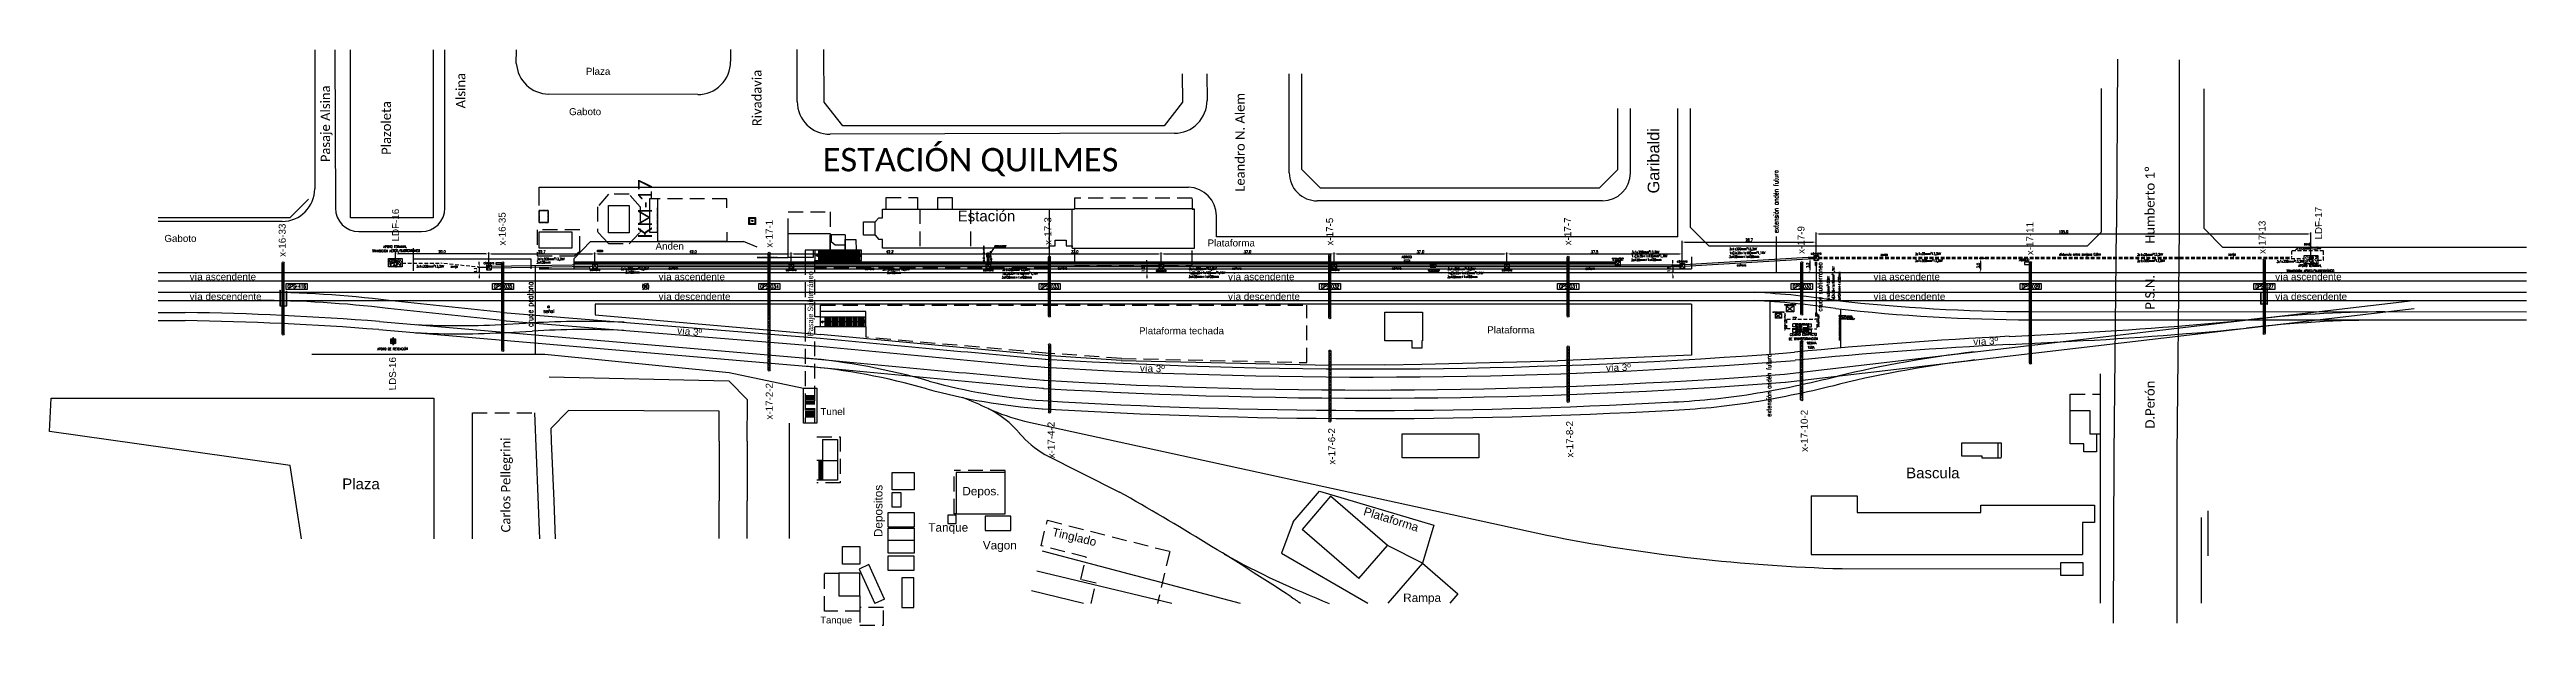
# Model space of a CAD drawing. Header units: millimetres. Extents: x 1200 to 1730, y 1405 to 1528.
import ezdxf

# ---------------------------------------------------------------- set-up
doc = ezdxf.new("R2010")
doc.units = ezdxf.units.MM
doc.linetypes.add('DASHDOT2', pattern=[0.5, 0.25, -0.125, 0, -0.125])
doc.linetypes.add('HIDDEN2', pattern=[4.7625, 3.175, -1.5875])
for name, color, linetype in [('CALLES', 8, 'Continuous'), ('CERODOS', 7, 'Continuous'), ('Descargador de sobretensión', 4, 'Continuous'), ('EDIFICIOS', 8, 'Continuous'), ('ENABIEF', 8, 'Continuous'), ('LIMITE', 8, 'DASHDOT2'), ('LINEA02', 8, 'Continuous'), ('LINEA_02', 8, 'Continuous'), ('n° de postación', 1, 'Continuous'), ('progresivas', 7, 'Continuous'), ('pórticos', 4, 'Continuous'), ('TEXT-02', 7, 'Continuous'), ('textos', 7, 'Continuous'), ('Textos catenaria', 7, 'Continuous'), ('TMR', 8, 'Continuous'), ('VENDIDO', 8, 'Continuous'), ('VIAS', 3, 'Continuous'), ('vías', 8, 'Continuous')]:
    doc.layers.add(name, color=color, linetype=linetype)
doc.styles.add('progresivas', font='calibri.ttf')
doc.styles.add('ROMANS', font='arial.ttf', dxfattribs={"width": 0.7})
doc.styles.add('SIMPLEX', font='simplex.shx', dxfattribs={"width": 0.75})
doc.linetypes.add('TRACKS', pattern='A,3.81,[130,ltypeshp.shx,S=6.35,R=0,X=0,Y=0],3.81', length=7.62)
doc.dimstyles.new('COTA-100', dxfattribs={"dimscale": 3, "dimtxt": 0.2, "dimasz": 0.2, "dimexe": 0.1, "dimexo": 0, "dimgap": 0.05, "dimtad": 1, "dimdec": 1, "dimzin": 0, "dimdsep": 46, "dimtxsty": 'SIMPLEX', "dimcen": 0.1, "dimclrd": 256, "dimclre": 256, "dimclrt": 256, "dimazin": 0, "dimtm": 1e-09, "dimtfac": 0.714286, "dimtdec": 1, "dimtmove": 2, "dimatfit": 2, "dimfxl": 0, "dimtolj": 1, "dimtzin": 0, "dimarcsym": 0})
pattern_1 = [(50, (-2624.04677, -773.78864), (0.45546167, -0.039847714), [0.047625, -0.523875]), (355, (-2624.04677, -773.78864), (-0.088107065, 0.47764161), [0.0381, -0.4191]), (100.451, (-2624.0088, -773.79196), (0.367356254, 0.43779172), [0.040475, -0.445225]), (46.1842, (-2624.04677, -773.66164), (0.6776976, -0.10510582), [0.0714375, -0.7858125]), (96.6356, (-2623.9903, -773.6704), (0.59351059, 0.61856389), [0.0607125, -0.6678375]), (351.184, (-2624.0468, -773.66164), (0.59351151, 0.6185628), [0.05715, -0.62865]), (21, (-2623.98327, -773.6934), (0.3790372, -0.255663796), [0.047625, -0.523875]), (326, (-2623.98327, -773.6934), (0.15450507, 0.460469915), [0.0381, -0.4191]), (71.4514, (-2623.9517, -773.7147), (0.53354123, 0.204807144), [0.040475, -0.445225]), (37.5, (-2624.04677, -773.78864), (0.007721508, 0.211387597), [0, -0.41402, 0, -0.42545, 0, -0.4206875]), (7.5, (-2624.04677, -773.78864), (0.167049156, 0.250451437), [0, -0.24257, 0, -0.404495, 0, -0.1603375]), (327.5, (-2624.18837, -773.78864), (0.338976488, -0.01432186), [0, -0.15875, 0, -0.4953, 0, -0.657225]), (317.5, (-2624.25187, -773.78864), (0.370322953, 0.063566228), [0, -0.206375, 0, -0.32893, 0, -0.466725])]

# ---------------------------------------------------------------- blocks, each defined once
blk = doc.blocks.new('estructura tipo A con base')
h = blk.add_hatch()
h.set_pattern_fill('AR-CONC', color=8, scale=0.005, style=0)
h.set_pattern_definition([(50, (-2627.5983, -783.80706), (0.91092334, -0.07969543), [0.09525, -1.04775]), (355, (-2627.5983, -783.8071), (-0.17621413, 0.9552832), [0.0762, -0.8382]), (100.451, (-2627.5224, -783.8137), (0.7347125, 0.87558344), [0.08095, -0.89045]), (46.1842, (-2627.5983, -783.5531), (1.3553952, -0.21021164), [0.142875, -1.571625]), (96.6356, (-2627.4854, -783.5706), (1.1870212, 1.2371278), [0.121425, -1.335675]), (351.184, (-2627.5983, -783.553), (1.187023, 1.2371256), [0.1143, -1.2573]), (21, (-2627.4713, -783.61656), (0.7580744, -0.5113276), [0.09525, -1.04775]), (326, (-2627.4713, -783.6166), (0.30901014, 0.92093983), [0.0762, -0.8382]), (71.4514, (-2627.4081, -783.6592), (1.06708245, 0.4096143), [0.08095, -0.89045]), (37.5, (-2627.5983, -783.80706), (0.015443016, 0.422775194), [0, -0.82804, 0, -0.8509, 0, -0.841375]), (7.5, (-2627.5983, -783.80706), (0.33409831, 0.500902874), [0, -0.48514, 0, -0.80899, 0, -0.320675]), (327.5, (-2627.88152, -783.80706), (0.677952976, -0.02864372), [0, -0.3175, 0, -0.9906, 0, -1.31445]), (317.5, (-2628.0085, -783.80706), (0.74064591, 0.12713246), [0, -0.41275, 0, -0.65786, 0, -0.93345])])
h.paths.add_polyline_path([(-1.45, -0.9), (1.45, -0.9), (1.45, 0.9), (-1.45, 0.9)])
h.paths.add_polyline_path([(-0.28, 0.18), (-0.28, 0.25), (-0.05, 0.8), (0.05, 0.8), (0.28, 0.28), (0.28, 0.18, -1), (0.28, -0.18), (0.28, -0.28), (0.05, -0.8), (-0.05, -0.8), (-0.28, -0.28), (-0.28, -0.18, -1)], flags=16)
h.paths.add_polyline_path([(-0.15, 0, -1), (-0.41, 0, -1)], flags=0)
h.paths.add_polyline_path([(0, 0, -1), (0, 0, -1)], flags=0)
h.paths.add_polyline_path([(0.41, 0, -1), (0.15, 0, -1)], flags=0)
blk.add_lwpolyline([(1.45, -0.9), (-1.45, -0.9), (-1.45, 0.9), (1.45, 0.9)], close=True)
at = {"color": 6}
blk.add_lwpolyline([(-0.28, -0.28), (-0.05, -0.8), (0.05, -0.8), (0.28, -0.28), (0.28, -0.18, 1), (0.28, 0.18), (0.28, 0.28), (0.05, 0.8), (-0.05, 0.8), (-0.28, 0.25), (-0.28, 0.18, 1), (-0.28, -0.18)], format="xyb", close=True, dxfattribs=at)
for centre, radius in [((-0.28, 0), 0.13), ((0, 0), 0.0021), ((0.28, 0), 0.13)]:
    blk.add_circle(centre, radius, dxfattribs=at)
blk = doc.blocks.new('centro compacto de transformación')
at = {"color": 11}
for p, q in [((0, 0.09), (-0.07, 0.09)), ((-0.07, 0.09), (-0.07, -1.42)), ((0, 0.09), (0, -1.42)), ((0, 0.06), (2.35, 0.06)), ((0, 0), (2.35, 0)), ((2.35, 0.09), (2.35, -1.42)), ((2.35, 0.09), (2.42, 0.09)), ((2.42, 0.09), (2.42, -1.42)), ((-0.07, -1.42), (0, -1.42)), ((0, -1.33), (2.35, -1.33)), ((0, -1.4), (2.35, -1.4)), ((0.05, -0.4), (0.05, -0.02)), ((0.05, -0.02), (0.99, -0.02)), ((0.05, -0.4), (0.99, -0.4)), ((0.05, -0.4), (0.05, -0.77)), ((0.05, -0.77), (0.99, -0.77)), ((0.99, -0.4), (0.99, -0.02)), ((0.99, -0.4), (0.99, -0.77)), ((1.29, -0.32), (1.44, -0.32)), ((1.29, -0.32), (1.29, -0.44)), ((1.29, -0.32), (1.44, -0.32)), ((1.29, -0.43), (1.47, -0.43)), ((1.29, -0.44), (1.47, -0.44)), ((1.29, -0.89), (1.47, -0.89)), ((1.29, -1.02), (1.29, -0.89)), ((1.29, -0.9), (1.47, -0.9)), ((1.29, -1.01), (1.44, -1.01)), ((1.29, -1.02), (1.44, -1.02)), ((1.47, -1.26), (1.47, -0.07)), ((1.47, -0.07), (1.53, -0.07)), ((1.47, -1.26), (1.53, -1.26)), ((1.53, -1.26), (1.53, -0.07)), ((1.53, -0.25), (1.65, -0.25)), ((1.53, -1.08), (1.65, -1.08)), ((1.65, -1.26), (1.65, -0.07)), ((1.71, -0.07), (1.65, -0.07)), ((1.71, -1.26), (1.65, -1.26)), ((1.71, -1.26), (1.71, -0.07)), ((1.71, -0.43), (1.89, -0.43)), ((1.71, -0.44), (1.89, -0.44)), ((1.71, -0.89), (1.89, -0.89)), ((1.71, -0.9), (1.89, -0.9)), ((1.74, -0.32), (1.89, -0.32)), ((1.74, -0.32), (1.89, -0.32)), ((1.74, -1.01), (1.89, -1.01)), ((1.74, -1.02), (1.89, -1.02)), ((1.89, -0.32), (1.89, -0.44)), ((1.89, -1.02), (1.89, -0.89)), ((2.03, -0.29), (2.03, -1.04)), ((2.3, -0.29), (2.03, -0.29)), ((2.3, -1.04), (2.03, -1.04)), ((2.3, -0.29), (2.3, -1.04)), ((2.35, -1.42), (2.42, -1.42))]:
    blk.add_line(p, q, dxfattribs=at)
at = {"color": 5}
for points in [[(0.55, -0.29), (0.55, -0.14), (0.25, -0.14), (0.25, -0.29)], [(0.55, -0.67), (0.55, -0.52), (0.25, -0.52), (0.25, -0.67)], [(2.25, -0.44), (2.1, -0.44), (2.1, -0.89), (2.25, -0.89)]]:
    blk.add_lwpolyline(points, close=True, dxfattribs=at)
at = {"color": 11}
for centre, start, end in [((1.59, -0.32), 141.5668, 218.4332), ((1.59, -0.67), 141.5668, 218.4332), ((1.59, -1.02), 141.5668, 218.4332), ((1.59, -0.32), 65.3757, 114.6243), ((1.59, -1.02), 245.3757, 294.6243), ((1.59, -0.32), 321.5668, 38.4332), ((1.59, -0.67), 321.5668, 38.4332), ((1.59, -1.02), 321.5668, 38.4332)]:
    blk.add_arc(centre, 0.15, start, end, dxfattribs=at)
at = {"layer": 'Textos catenaria', "color": 11, "style": 'SIMPLEX', "width": 0.7}
for s, p in [('celda QM', (0.19, -0.27)), ('celda GAM2', (0.21, -0.61))]:
    blk.add_text(s, height=0.1, dxfattribs=at).set_placement(p)
for s, p in [('TRAFO SECO', (1.64, -1)), ('TAB-BT', (2.22, -0.86))]:
    blk.add_text(s, height=0.1, rotation=90, dxfattribs=at).set_placement(p)
blk = doc.blocks.new('centro compacto de transformación con fosa')
at = {"color": 3}
for p, q in [((0, 0), (0, -0.6)), ((0.6, 0), (0, 0)), ((3.4, 0), (4, 0)), ((4, 0), (4, -0.6)), ((0.6, -0.6), (0, -0.6)), ((0, -1.2), (0, -1.8)), ((0.6, -1.2), (0, -1.2)), ((0.6, -1.8), (0, -1.8)), ((3.4, -0.6), (4, -0.6)), ((3.4, -1.2), (4, -1.2)), ((3.4, -1.8), (4, -1.8)), ((4, -1.2), (4, -1.8))]:
    blk.add_line(p, q, dxfattribs=at)
at = {"color": 3, "linetype": 'HIDDEN2', "ltscale": 0.05}
for p, q in [((0.6, 0), (3.4, 0)), ((0.6, 0), (0.6, -1.8)), ((3.4, 0), (3.4, -1.8)), ((0.6, -1.8), (3.4, -1.8))]:
    blk.add_line(p, q, dxfattribs=at)
blk.add_blockref('centro compacto de transformación', (0.825, -0.235))
blk = doc.blocks.new('estructura terminal o retención para LDS')
h = blk.add_hatch()
h.set_pattern_fill('AR-CONC', color=8, scale=0.0025, style=0)
h.set_pattern_definition(pattern_1)
h.paths.add_polyline_path([(-0.5, -0.5), (-0.09, -0.5), (-0.14, -0.11, -0.352658), (-0.14, 0.11), (-0.09, 0.5), (-0.5, 0.5)])
h = blk.add_hatch()
h.set_pattern_fill('AR-CONC', color=8, scale=0.0025, style=0)
h.set_pattern_definition(pattern_1)
h.paths.add_polyline_path([(0.14, -0.11), (0.09, -0.5), (0.5, -0.5), (0.5, 0.5), (0.09, 0.5), (0.14, 0.11, -0.352658)])
at = {"color": 6}
for p, q in [((-0.05, 0.8), (-0.14, 0.11)), ((-0.05, 0.8), (0.05, 0.8)), ((0.05, 0.8), (0.14, 0.11)), ((-0.14, -0.11), (-0.05, -0.8)), ((-0.05, -0.8), (0.05, -0.8)), ((0.14, -0.11), (0.05, -0.8))]:
    blk.add_line(p, q, dxfattribs=at)
for points in [[(-0.09, -0.5), (-0.5, -0.5), (-0.5, 0.5), (-0.09, 0.5)], [(0.09, 0.5), (0.5, 0.5), (0.5, -0.5), (0.09, -0.5)]]:
    blk.add_lwpolyline(points)
blk.add_circle((0, 0), 0.13, dxfattribs=at)
for start, end in [(141.1488, 218.8512), (321.1488, 38.8512)]:
    blk.add_arc((0, 0), 0.18, start, end, dxfattribs=at)
blk = doc.blocks.new('cámara LDF-LDS')
at = {"color": 6}
for p, q in [((-0.5, 0.5), (0.5, 0.5)), ((-0.5, 0.5), (-0.5, -0.5)), ((-0.5, 0.5), (0.5, -0.5)), ((0.5, 0.5), (-0.5, -0.5)), ((0.5, 0.5), (0.5, -0.5)), ((-0.5, -0.5), (0.5, -0.5))]:
    blk.add_line(p, q, dxfattribs=at)
blk = doc.blocks.new('*D12')
at = {"lineweight": -2, "transparency": 16777216}
for p, q in [((1294.34, 1481.33), (1294.34, 1484.53)), ((1317.07, 1481.69), (1317.07, 1484.53)), ((1294.94, 1484.23), (1316.47, 1484.23))]:
    blk.add_line(p, q, dxfattribs=at)
at = {"transparency": 16777216}
for points in [[(1294.94, 1484.33), (1294.94, 1484.13), (1294.34, 1484.23)], [(1316.47, 1484.33), (1316.47, 1484.13), (1317.07, 1484.23)]]:
    blk.add_solid(points, dxfattribs=at)
at = {"layer": 'Defpoints', "color": 0, "transparency": 16777216}
for p in [(1294.34, 1481.33), (1317.07, 1484.23), (1317.07, 1481.69)]:
    blk.add_point(p, dxfattribs=at)
at = {"transparency": 16777216, "insert": (1305.7, 1484.68), "char_height": 0.6, "attachment_point": 5, "style": 'SIMPLEX'}
blk.add_mtext('\\A1;22.7', dxfattribs=at)
blk = doc.blocks.new('*D13')
at = {"lineweight": -2, "transparency": 16777216}
for p, q in [((1317.07, 1481.69), (1317.07, 1484.53)), ((1359.07, 1481.69), (1359.07, 1484.53)), ((1317.67, 1484.23), (1358.47, 1484.23))]:
    blk.add_line(p, q, dxfattribs=at)
at = {"transparency": 16777216}
for points in [[(1317.67, 1484.33), (1317.67, 1484.13), (1317.07, 1484.23)], [(1358.47, 1484.33), (1358.47, 1484.13), (1359.07, 1484.23)]]:
    blk.add_solid(points, dxfattribs=at)
at = {"layer": 'Defpoints', "color": 0, "transparency": 16777216}
for p in [(1317.07, 1481.69), (1359.07, 1484.23), (1359.07, 1481.69)]:
    blk.add_point(p, dxfattribs=at)
at = {"transparency": 16777216, "insert": (1338.07, 1484.68), "char_height": 0.6, "attachment_point": 5, "style": 'SIMPLEX'}
blk.add_mtext('\\A1;42.0', dxfattribs=at)
blk = doc.blocks.new('*D14')
at = {"lineweight": -2, "transparency": 16777216}
for p, q in [((1359.07, 1481.69), (1359.07, 1484.53)), ((1401.26, 1481.69), (1401.26, 1484.53)), ((1359.67, 1484.23), (1400.66, 1484.23))]:
    blk.add_line(p, q, dxfattribs=at)
at = {"transparency": 16777216}
for points in [[(1359.67, 1484.33), (1359.67, 1484.13), (1359.07, 1484.23)], [(1400.66, 1484.33), (1400.66, 1484.13), (1401.26, 1484.23)]]:
    blk.add_solid(points, dxfattribs=at)
at = {"layer": 'Defpoints', "color": 0, "transparency": 16777216}
for p in [(1359.07, 1481.69), (1401.26, 1484.23), (1401.26, 1481.69)]:
    blk.add_point(p, dxfattribs=at)
at = {"transparency": 16777216, "insert": (1380.17, 1484.68), "char_height": 0.6, "attachment_point": 5, "style": 'SIMPLEX'}
blk.add_mtext('\\A1;42.2', dxfattribs=at)
blk = doc.blocks.new('*D15')
at = {"lineweight": -2, "transparency": 16777216}
for p, q in [((1401.26, 1481.69), (1401.26, 1484.53)), ((1438.26, 1481.69), (1438.26, 1484.53)), ((1401.86, 1484.23), (1437.66, 1484.23))]:
    blk.add_line(p, q, dxfattribs=at)
at = {"transparency": 16777216}
for points in [[(1401.86, 1484.33), (1401.86, 1484.13), (1401.26, 1484.23)], [(1437.66, 1484.33), (1437.66, 1484.13), (1438.26, 1484.23)]]:
    blk.add_solid(points, dxfattribs=at)
at = {"layer": 'Defpoints', "color": 0, "transparency": 16777216}
for p in [(1401.26, 1481.69), (1438.26, 1484.23), (1438.26, 1481.69)]:
    blk.add_point(p, dxfattribs=at)
at = {"transparency": 16777216, "insert": (1419.76, 1484.68), "char_height": 0.6, "attachment_point": 5, "style": 'SIMPLEX'}
blk.add_mtext('\\A1;37.0', dxfattribs=at)
blk = doc.blocks.new('*D16')
at = {"lineweight": -2, "transparency": 16777216}
for p, q in [((1438.26, 1481.69), (1438.26, 1484.53)), ((1475.26, 1481.69), (1475.26, 1484.53)), ((1438.86, 1484.23), (1474.66, 1484.23))]:
    blk.add_line(p, q, dxfattribs=at)
at = {"transparency": 16777216}
for points in [[(1438.86, 1484.33), (1438.86, 1484.13), (1438.26, 1484.23)], [(1474.66, 1484.33), (1474.66, 1484.13), (1475.26, 1484.23)]]:
    blk.add_solid(points, dxfattribs=at)
at = {"layer": 'Defpoints', "color": 0, "transparency": 16777216}
for p in [(1438.26, 1481.69), (1475.26, 1484.23), (1475.26, 1481.69)]:
    blk.add_point(p, dxfattribs=at)
at = {"transparency": 16777216, "insert": (1456.76, 1484.68), "char_height": 0.6, "attachment_point": 5, "style": 'SIMPLEX'}
blk.add_mtext('\\A1;37.0', dxfattribs=at)
blk = doc.blocks.new('*D17')
at = {"lineweight": -2, "transparency": 16777216}
for p, q in [((1475.26, 1481.69), (1475.26, 1484.53)), ((1512.26, 1481.69), (1512.26, 1484.53)), ((1475.86, 1484.23), (1511.66, 1484.23))]:
    blk.add_line(p, q, dxfattribs=at)
at = {"transparency": 16777216}
for points in [[(1475.86, 1484.33), (1475.86, 1484.13), (1475.26, 1484.23)], [(1511.66, 1484.33), (1511.66, 1484.13), (1512.26, 1484.23)]]:
    blk.add_solid(points, dxfattribs=at)
at = {"layer": 'Defpoints', "color": 0, "transparency": 16777216}
for p in [(1475.26, 1481.69), (1512.26, 1484.23), (1512.26, 1481.69)]:
    blk.add_point(p, dxfattribs=at)
at = {"transparency": 16777216, "insert": (1493.76, 1484.68), "char_height": 0.6, "attachment_point": 5, "style": 'SIMPLEX'}
blk.add_mtext('\\A1;37.0', dxfattribs=at)
blk = doc.blocks.new('*D18')
at = {"lineweight": -2, "transparency": 16777216}
for p, q in [((1512.26, 1481.69), (1512.26, 1484.53)), ((1549.77, 1481.69), (1549.77, 1484.53)), ((1512.86, 1484.23), (1549.17, 1484.23))]:
    blk.add_line(p, q, dxfattribs=at)
at = {"transparency": 16777216}
for points in [[(1512.86, 1484.33), (1512.86, 1484.13), (1512.26, 1484.23)], [(1549.17, 1484.33), (1549.17, 1484.13), (1549.77, 1484.23)]]:
    blk.add_solid(points, dxfattribs=at)
at = {"layer": 'Defpoints', "color": 0, "transparency": 16777216}
for p in [(1512.26, 1481.69), (1549.77, 1484.23), (1549.77, 1481.69)]:
    blk.add_point(p, dxfattribs=at)
at = {"transparency": 16777216, "insert": (1531.02, 1484.68), "char_height": 0.6, "attachment_point": 5, "style": 'SIMPLEX'}
blk.add_mtext('\\A1;37.5', dxfattribs=at)
blk = doc.blocks.new('*D19')
at = {"lineweight": -2, "transparency": 16777216}
for p, q in [((1549.77, 1481.69), (1549.77, 1487.05)), ((1550.37, 1486.75), (1577.83, 1486.75)), ((1578.43, 1483.37), (1578.43, 1487.05))]:
    blk.add_line(p, q, dxfattribs=at)
at = {"transparency": 16777216}
for points in [[(1550.37, 1486.85), (1550.37, 1486.65), (1549.77, 1486.75)], [(1577.83, 1486.85), (1577.83, 1486.65), (1578.43, 1486.75)]]:
    blk.add_solid(points, dxfattribs=at)
at = {"layer": 'Defpoints', "color": 0, "transparency": 16777216}
for p in [(1578.43, 1486.75), (1549.77, 1481.69), (1578.43, 1483.37)]:
    blk.add_point(p, dxfattribs=at)
at = {"transparency": 16777216, "insert": (1564.1, 1487.2), "char_height": 0.6, "attachment_point": 5, "style": 'SIMPLEX'}
blk.add_mtext('\\A1;28.7', dxfattribs=at)
blk = doc.blocks.new('*D20')
at = {"lineweight": -2, "transparency": 16777216}
for p, q in [((1578.43, 1483.37), (1578.43, 1488.8)), ((1579.03, 1488.5), (1683.75, 1488.5)), ((1684.35, 1483.02), (1684.35, 1488.8))]:
    blk.add_line(p, q, dxfattribs=at)
at = {"transparency": 16777216}
for points in [[(1579.03, 1488.6), (1579.03, 1488.4), (1578.43, 1488.5)], [(1683.75, 1488.6), (1683.75, 1488.4), (1684.35, 1488.5)]]:
    blk.add_solid(points, dxfattribs=at)
at = {"layer": 'Defpoints', "color": 0, "transparency": 16777216}
for p in [(1684.35, 1488.5), (1578.43, 1483.37), (1684.35, 1483.02)]:
    blk.add_point(p, dxfattribs=at)
at = {"transparency": 16777216, "insert": (1631.39, 1488.95), "char_height": 0.6, "attachment_point": 5, "style": 'SIMPLEX'}
blk.add_mtext('\\A1;105.9', dxfattribs=at)
blk = doc.blocks.new('*D21')
at = {"lineweight": -2, "transparency": 16777216}
for p, q in [((1578.43, 1483.37), (1576.83, 1483.37)), ((1577.13, 1480.22), (1576.83, 1480.22)), ((1577.13, 1482.77), (1577.13, 1480.82))]:
    blk.add_line(p, q, dxfattribs=at)
at = {"transparency": 16777216}
for points in [[(1577.03, 1482.77), (1577.23, 1482.77), (1577.13, 1483.37)], [(1577.03, 1480.82), (1577.23, 1480.82), (1577.13, 1480.22)]]:
    blk.add_solid(points, dxfattribs=at)
at = {"layer": 'Defpoints', "color": 0, "transparency": 16777216}
for p in [(1577.13, 1480.22), (1577.13, 1480.22), (1578.43, 1483.37)]:
    blk.add_point(p, dxfattribs=at)
at = {"transparency": 16777216, "insert": (1576.68, 1481.79), "char_height": 0.6, "attachment_point": 5, "rotation": 90, "style": 'SIMPLEX'}
blk.add_mtext('\\A1;3.2', dxfattribs=at)
blk = doc.blocks.new('*D22')
at = {"lineweight": -2, "transparency": 16777216}
for p, q in [((1549.77, 1481.69), (1547.46, 1481.69)), ((1547.76, 1480.22), (1547.46, 1480.22)), ((1547.76, 1482.29), (1547.76, 1482.89)), ((1547.76, 1481.69), (1547.76, 1480.22)), ((1547.76, 1479.62), (1547.76, 1479.02))]:
    blk.add_line(p, q, dxfattribs=at)
at = {"transparency": 16777216}
for points in [[(1547.66, 1482.29), (1547.86, 1482.29), (1547.76, 1481.69)], [(1547.66, 1479.62), (1547.86, 1479.62), (1547.76, 1480.22)]]:
    blk.add_solid(points, dxfattribs=at)
at = {"layer": 'Defpoints', "color": 0, "transparency": 16777216}
for p in [(1547.76, 1480.22), (1547.76, 1480.22), (1549.77, 1481.69)]:
    blk.add_point(p, dxfattribs=at)
at = {"transparency": 16777216, "insert": (1546.94, 1480.95), "char_height": 0.6, "attachment_point": 5, "rotation": 90, "style": 'SIMPLEX'}
blk.add_mtext('\\A1;1.5', dxfattribs=at)
blk = doc.blocks.new('*D23')
at = {"lineweight": -2, "transparency": 16777216}
for p, q in [((1438.26, 1481.69), (1434.92, 1481.69)), ((1435.22, 1480.22), (1434.92, 1480.22)), ((1435.22, 1482.29), (1435.22, 1482.89)), ((1435.22, 1481.69), (1435.22, 1480.22)), ((1435.22, 1479.62), (1435.22, 1479.02))]:
    blk.add_line(p, q, dxfattribs=at)
at = {"transparency": 16777216}
for points in [[(1435.12, 1482.29), (1435.32, 1482.29), (1435.22, 1481.69)], [(1435.12, 1479.62), (1435.32, 1479.62), (1435.22, 1480.22)]]:
    blk.add_solid(points, dxfattribs=at)
at = {"layer": 'Defpoints', "color": 0, "transparency": 16777216}
for p in [(1435.22, 1480.22), (1435.22, 1480.22), (1438.26, 1481.69)]:
    blk.add_point(p, dxfattribs=at)
at = {"transparency": 16777216, "insert": (1434.4, 1480.95), "char_height": 0.6, "attachment_point": 5, "rotation": 90, "style": 'SIMPLEX'}
blk.add_mtext('\\A1;1.5', dxfattribs=at)
blk = doc.blocks.new('*D24')
at = {"lineweight": -2, "transparency": 16777216}
for p, q in [((1294.34, 1481.33), (1292.02, 1481.33)), ((1292.32, 1480.22), (1292.02, 1480.22)), ((1292.32, 1481.93), (1292.32, 1482.53)), ((1292.32, 1481.33), (1292.32, 1480.22)), ((1292.32, 1479.62), (1292.32, 1479.02))]:
    blk.add_line(p, q, dxfattribs=at)
at = {"transparency": 16777216}
for points in [[(1292.22, 1481.93), (1292.42, 1481.93), (1292.32, 1481.33)], [(1292.22, 1479.62), (1292.42, 1479.62), (1292.32, 1480.22)]]:
    blk.add_solid(points, dxfattribs=at)
at = {"layer": 'Defpoints', "color": 0, "transparency": 16777216}
for p in [(1292.32, 1480.22), (1292.32, 1480.22), (1294.34, 1481.33)]:
    blk.add_point(p, dxfattribs=at)
at = {"transparency": 16777216, "insert": (1291.5, 1480.77), "char_height": 0.6, "attachment_point": 5, "rotation": 90, "style": 'SIMPLEX'}
blk.add_mtext('\\A1;1.1', dxfattribs=at)
blk = doc.blocks.new('*D25')
at = {"lineweight": -2, "transparency": 16777216}
for p, q in [((1274.36, 1482.37), (1274.36, 1484.53)), ((1294.34, 1481.33), (1294.34, 1484.53)), ((1293.74, 1484.23), (1274.96, 1484.23))]:
    blk.add_line(p, q, dxfattribs=at)
at = {"transparency": 16777216}
for points in [[(1274.96, 1484.33), (1274.96, 1484.13), (1274.36, 1484.23)], [(1293.74, 1484.33), (1293.74, 1484.13), (1294.34, 1484.23)]]:
    blk.add_solid(points, dxfattribs=at)
at = {"layer": 'Defpoints', "color": 0, "transparency": 16777216}
for p in [(1274.36, 1484.23), (1274.36, 1482.37), (1294.34, 1481.33)]:
    blk.add_point(p, dxfattribs=at)
at = {"transparency": 16777216, "insert": (1284.35, 1484.68), "char_height": 0.6, "attachment_point": 5, "style": 'SIMPLEX'}
blk.add_mtext('\\A1;20.0', dxfattribs=at)
blk = doc.blocks.new('*D29')
at = {"lineweight": -2, "transparency": 16777216}
for p, q in [((1614.92, 1483.22), (1613.32, 1483.22)), ((1613.62, 1480.22), (1613.32, 1480.22)), ((1613.62, 1482.62), (1613.62, 1480.82))]:
    blk.add_line(p, q, dxfattribs=at)
at = {"transparency": 16777216}
for points in [[(1613.52, 1482.62), (1613.72, 1482.62), (1613.62, 1483.22)], [(1613.52, 1480.82), (1613.72, 1480.82), (1613.62, 1480.22)]]:
    blk.add_solid(points, dxfattribs=at)
at = {"layer": 'Defpoints', "color": 0, "transparency": 16777216}
for p in [(1613.62, 1480.22), (1613.62, 1480.22), (1614.92, 1483.22)]:
    blk.add_point(p, dxfattribs=at)
at = {"transparency": 16777216, "insert": (1613.17, 1481.72), "char_height": 0.6, "attachment_point": 5, "rotation": 90, "style": 'SIMPLEX'}
blk.add_mtext('\\A1;3.0', dxfattribs=at)

msp = doc.modelspace()

# ---------------------------------------------------------------- linework, layer by layer
at = {"color": 8}
for p, q in [((1364.17, 1485.04), (1364.17, 1482.79)), ((1364.96, 1482.79), (1364.96, 1485.02)), ((1365.19, 1482.79), (1365.19, 1485.02)), ((1365.45, 1482.79), (1365.45, 1485.02)), ((1365.71, 1482.79), (1365.71, 1485.02)), ((1365.97, 1482.79), (1365.97, 1485.02)), ((1366.23, 1482.79), (1366.23, 1485.02)), ((1366.49, 1482.79), (1366.49, 1485.02)), ((1366.75, 1482.79), (1366.75, 1485.02)), ((1367.01, 1482.79), (1367.01, 1485.02)), ((1367.01, 1482.79), (1367.01, 1485.02)), ((1367.27, 1482.79), (1367.27, 1485.02)), ((1374.15, 1485.02), (1367.44, 1485.04)), ((1367.53, 1482.79), (1367.53, 1485.02)), ((1367.53, 1482.79), (1367.53, 1485.02)), ((1367.79, 1482.79), (1367.79, 1485.02)), ((1368.05, 1482.79), (1368.05, 1485.02)), ((1368.31, 1482.79), (1368.31, 1485.02)), ((1368.57, 1482.79), (1368.57, 1485.02)), ((1368.83, 1482.79), (1368.83, 1485.02)), ((1369.09, 1482.79), (1369.09, 1485.02)), ((1369.35, 1482.79), (1369.35, 1485.02)), ((1369.61, 1482.79), (1369.61, 1485.02)), ((1369.87, 1482.79), (1369.87, 1485.02)), ((1370.13, 1482.79), (1370.13, 1485.02)), ((1370.39, 1482.79), (1370.39, 1485.02)), ((1370.39, 1482.79), (1370.39, 1485.02)), ((1370.65, 1482.79), (1370.65, 1485.02)), ((1370.91, 1482.79), (1370.91, 1485.02)), ((1371.17, 1482.79), (1371.17, 1485.02)), ((1371.43, 1482.79), (1371.43, 1485.02)), ((1371.69, 1482.79), (1371.69, 1485.02)), ((1371.95, 1482.79), (1371.95, 1485.02)), ((1372.21, 1482.79), (1372.21, 1485.02)), ((1372.47, 1482.79), (1372.47, 1485.02)), ((1372.73, 1482.79), (1372.73, 1485.02)), ((1372.99, 1482.79), (1372.99, 1485.02)), ((1373.25, 1482.79), (1373.25, 1485.02)), ((1373.51, 1482.79), (1373.51, 1485.02)), ((1373.77, 1482.79), (1373.77, 1485.02)), ((1374.15, 1482.79), (1374.15, 1485.02)), ((1364.17, 1482.79), (1374.15, 1482.79)), ((1364.42, 1483.9), (1364.85, 1484.11)), ((1364.42, 1483.9), (1364.85, 1483.7)), ((1364.85, 1484.11), (1364.85, 1483.9)), ((1374.11, 1483.9), (1364.85, 1483.9)), ((1364.85, 1483.7), (1364.85, 1483.9)), ((1374.11, 1484.16), (1373.59, 1484.16)), ((1374.11, 1483.64), (1373.59, 1483.64)), ((1375.02, 1471.92), (1365.37, 1471.92)), ((1365.37, 1468.67), (1365.37, 1471.92)), ((1365.37, 1470.79), (1375.02, 1470.79)), ((1375.02, 1468.67), (1365.37, 1468.67)), ((1365.43, 1469.73), (1365.86, 1469.93)), ((1365.43, 1469.73), (1365.86, 1469.52)), ((1365.86, 1469.93), (1365.86, 1469.73)), ((1375.02, 1469.73), (1365.86, 1469.73)), ((1365.86, 1469.52), (1365.86, 1469.73)), ((1366.32, 1468.67), (1366.32, 1470.79)), ((1366.62, 1468.67), (1366.62, 1470.79)), ((1366.92, 1468.67), (1366.92, 1470.79)), ((1366.92, 1468.67), (1366.92, 1470.79)), ((1367.22, 1468.67), (1367.22, 1470.79)), ((1367.52, 1468.67), (1367.52, 1470.79)), ((1367.82, 1468.67), (1367.82, 1470.79)), ((1367.82, 1468.67), (1367.82, 1470.79)), ((1368.12, 1468.67), (1368.12, 1470.79)), ((1368.42, 1468.67), (1368.42, 1470.79)), ((1368.72, 1468.67), (1368.72, 1470.79)), ((1369.02, 1468.67), (1369.02, 1470.79)), ((1369.32, 1468.67), (1369.32, 1470.79)), ((1369.62, 1468.67), (1369.62, 1470.79)), ((1369.92, 1468.67), (1369.92, 1470.79)), ((1370.22, 1468.67), (1370.22, 1470.79)), ((1370.52, 1468.67), (1370.52, 1470.79)), ((1370.82, 1468.67), (1370.82, 1470.79)), ((1371.12, 1468.67), (1371.12, 1470.79)), ((1371.42, 1468.67), (1371.42, 1470.79)), ((1371.72, 1468.67), (1371.72, 1470.79)), ((1372.02, 1468.67), (1372.02, 1470.79)), ((1372.02, 1468.67), (1372.02, 1470.79)), ((1372.32, 1468.67), (1372.32, 1470.79)), ((1372.62, 1468.67), (1372.62, 1470.79)), ((1372.92, 1468.67), (1372.92, 1470.79)), ((1373.22, 1468.67), (1373.22, 1470.79)), ((1373.52, 1468.67), (1373.52, 1470.79)), ((1373.82, 1468.67), (1373.82, 1470.79)), ((1374.12, 1468.67), (1374.12, 1470.79)), ((1374.42, 1468.67), (1374.42, 1470.79)), ((1375.02, 1469.99), (1374.6, 1469.99)), ((1375.02, 1469.47), (1374.6, 1469.47)), ((1374.72, 1468.67), (1374.72, 1470.79)), ((1375.02, 1468.67), (1375.02, 1471.92)), ((1365.78, 1440.05), (1364.58, 1440.06)), ((1365, 1440.06), (1365, 1435.86)), ((1365.26, 1440.06), (1365.26, 1435.86)), ((1365.52, 1440.06), (1365.52, 1435.86)), ((1365.78, 1440.05), (1365.78, 1435.86)), ((1368.98, 1440.05), (1368.98, 1435.85)), ((1368.98, 1435.85), (1364.57, 1435.86)), ((1466.52, 1426.96), (1472.16, 1433.48)), ((1472.16, 1433.48), (1496.6, 1426.23)), ((1466.52, 1426.96), (1464.03, 1420.26)), ((1496.6, 1426.23), (1494.19, 1418.08)), ((1494.19, 1418.08), (1486.7, 1421.87)), ((1464.03, 1420.26), (1482.49, 1409.53)), ((1494.19, 1418.08), (1486.79, 1409.53)), ((1494.19, 1418.08), (1501.75, 1411.54)), ((1501.75, 1411.54), (1500.02, 1409.54))]:
    msp.add_line(p, q, dxfattribs=at)
for p, q in [((1402.56, 1485.7), (1401.74, 1484.46)), ((1401.74, 1484.46), (1401.76, 1484.81)), ((1401.74, 1484.46), (1402.05, 1484.62)), ((1404.99, 1485.7), (1402.56, 1485.7)), ((1304.37, 1462.82), (1304.37, 1481.59)), ((1400.86, 1484.38), (1401.66, 1484.38)), ((1400.86, 1484.38), (1400.86, 1483.58)), ((1400.86, 1484.38), (1401.66, 1483.58)), ((1401.66, 1484.38), (1400.86, 1483.58)), ((1400.86, 1483.58), (1401.66, 1483.58)), ((1401.66, 1484.38), (1401.66, 1483.58)), ((1495.86, 1482.07), (1497.06, 1482.07)), ((1495.86, 1482.07), (1495.86, 1481.37)), ((1497.06, 1482.07), (1495.86, 1481.37)), ((1495.86, 1482.07), (1497.06, 1481.37)), ((1495.86, 1481.37), (1497.06, 1481.37)), ((1497.06, 1482.07), (1497.06, 1481.37)), ((1535.41, 1482.67), (1536.51, 1482.67)), ((1535.41, 1482.67), (1535.41, 1481.67)), ((1535.41, 1482.67), (1536.51, 1481.67)), ((1536.51, 1482.67), (1535.41, 1481.67)), ((1535.41, 1481.67), (1536.51, 1481.67)), ((1536.51, 1482.67), (1536.51, 1481.67)), ((1578.28, 1481.72), (1578.58, 1481.72)), ((1249.63, 1476.49), (1249.63, 1473.12)), ((1249.63, 1476.49), (1249.7, 1476.49)), ((1249.7, 1476.49), (1249.7, 1473.12)), ((1250.96, 1477.92), (1255.48, 1477.92)), ((1250.96, 1476.63), (1250.96, 1477.92)), ((1255.48, 1476.63), (1250.96, 1476.63)), ((1251.03, 1476.26), (1251.1, 1476.26)), ((1255.48, 1477.92), (1255.48, 1476.63)), ((1295.12, 1477.89), (1299.64, 1477.89)), ((1295.12, 1476.6), (1295.12, 1477.89)), ((1299.64, 1476.6), (1295.12, 1476.6)), ((1299.64, 1477.89), (1299.64, 1476.6)), ((1327.22, 1477.83), (1328.63, 1476.67)), ((1327.34, 1476.55), (1328.51, 1477.95)), ((1352.12, 1477.89), (1356.64, 1477.89)), ((1352.12, 1476.6), (1352.12, 1477.89)), ((1356.64, 1476.6), (1352.12, 1476.6)), ((1356.64, 1477.89), (1356.64, 1476.6)), ((1412.12, 1477.89), (1416.64, 1477.89)), ((1412.12, 1476.6), (1412.12, 1477.89)), ((1416.64, 1476.6), (1412.12, 1476.6)), ((1416.64, 1477.89), (1416.64, 1476.6)), ((1472.12, 1477.89), (1476.64, 1477.89)), ((1472.12, 1476.6), (1472.12, 1477.89)), ((1476.64, 1476.6), (1472.12, 1476.6)), ((1476.64, 1477.89), (1476.64, 1476.6)), ((1523.12, 1477.89), (1527.64, 1477.89)), ((1523.12, 1476.6), (1523.12, 1477.89)), ((1527.64, 1476.6), (1523.12, 1476.6)), ((1527.64, 1477.89), (1527.64, 1476.6)), ((1573.12, 1477.89), (1577.64, 1477.89)), ((1573.12, 1476.6), (1573.12, 1477.89)), ((1577.64, 1476.6), (1573.12, 1476.6)), ((1577.64, 1477.89), (1577.64, 1476.6)), ((1622.12, 1477.89), (1626.64, 1477.89)), ((1622.12, 1476.6), (1622.12, 1477.89)), ((1626.64, 1476.6), (1622.12, 1476.6)), ((1626.64, 1477.89), (1626.64, 1476.6)), ((1672.12, 1477.89), (1676.64, 1477.89)), ((1672.12, 1476.6), (1672.12, 1477.89)), ((1676.64, 1476.6), (1672.12, 1476.6)), ((1673.61, 1476.01), (1673.68, 1476.01)), ((1675.01, 1476.61), (1675.08, 1476.61)), ((1676.64, 1477.89), (1676.64, 1476.6)), ((1249.63, 1473.12), (1249.7, 1473.12)), ((1249.66, 1473.12), (1251.06, 1473.12)), ((1251.03, 1473.12), (1251.1, 1473.12)), ((1297.36, 1469.96), (1297.36, 1471.71)), ((1307.36, 1473.03), (1307.01, 1473.03)), ((1307.01, 1472.68), (1307.01, 1473.03)), ((1307.36, 1472.68), (1307.01, 1472.68)), ((1307.36, 1472.68), (1307.36, 1473.03)), ((1571.01, 1471.52), (1569.71, 1471.52)), ((1569.71, 1471.52), (1569.71, 1470.52)), ((1569.71, 1471.52), (1571.01, 1470.52)), ((1571.01, 1471.52), (1569.71, 1470.52)), ((1571.01, 1470.52), (1569.71, 1470.52)), ((1571.01, 1471.52), (1571.01, 1470.52)), ((1573.71, 1473.13), (1572.01, 1473.13)), ((1572.01, 1473.13), (1572.01, 1471.83)), ((1573.71, 1473.13), (1572.01, 1471.83)), ((1572.01, 1473.13), (1573.71, 1471.83)), ((1573.71, 1471.83), (1572.01, 1471.83)), ((1573.71, 1473.13), (1573.71, 1471.83)), ((1578.28, 1471.61), (1578.58, 1471.61)), ((1584.91, 1470.98), (1583.61, 1470.98)), ((1583.61, 1470.28), (1583.61, 1470.98)), ((1583.61, 1470.28), (1584.91, 1470.98)), ((1584.91, 1470.28), (1583.61, 1470.98)), ((1584.91, 1470.28), (1583.61, 1470.28)), ((1584.91, 1470.28), (1584.91, 1470.98)), ((1624.36, 1469.52), (1624.36, 1467.77)), ((1673.61, 1473.45), (1673.68, 1473.45)), ((1675.05, 1473.45), (1673.65, 1473.45)), ((1675.01, 1473.45), (1675.08, 1473.45))]:
    msp.add_line(p, q)
at = {"color": 5, "linetype": 'HIDDEN2', "ltscale": 0.25}
for p, q in [((1687.07, 1484.92), (1680.16, 1484.92)), ((1680.16, 1484.92), (1680.16, 1483.52)), ((1687.07, 1482.87), (1687.07, 1484.92)), ((1275.81, 1482.22), (1284.11, 1482.22)), ((1293.84, 1481.23), (1284.1, 1482.22)), ((1578.28, 1481.72), (1578.28, 1482.87)), ((1578.58, 1481.72), (1578.58, 1482.87)), ((1578.93, 1483.52), (1680.16, 1483.52)), ((1578.93, 1483.22), (1682.9, 1483.22)), ((1685.8, 1482.87), (1687.07, 1482.87)), ((1572.17, 1468.2), (1572.17, 1470.25)), ((1572.17, 1470.25), (1578.28, 1470.25)), ((1578.28, 1471.61), (1578.28, 1470.25)), ((1578.58, 1471.61), (1578.58, 1468.2)), ((1574.09, 1468.2), (1572.17, 1468.2)), ((1576.89, 1468.2), (1578.58, 1468.2))]:
    msp.add_line(p, q, dxfattribs=at)
at = {"color": 3}
msp.add_line((1578.43, 1481.72), (1578.43, 1471.61), dxfattribs=at)
at = {"color": 4}
for p, q in [((1414.12, 1464.82), (1414.12, 1450.38)), ((1414.12, 1464.82), (1414.15, 1464.82)), ((1414.12, 1464.6), (1414.61, 1464.24)), ((1414.12, 1463.88), (1414.61, 1464.24)), ((1414.12, 1463.88), (1414.61, 1463.51)), ((1414.12, 1463.15), (1414.61, 1463.51)), ((1414.57, 1464.82), (1414.61, 1464.82)), ((1414.61, 1464.82), (1414.61, 1450.38)), ((1474.12, 1463.47), (1474.12, 1448.46)), ((1474.12, 1463.47), (1474.15, 1463.47)), ((1474.57, 1463.47), (1474.61, 1463.47)), ((1474.61, 1463.47), (1474.61, 1448.46)), ((1525.12, 1464.37), (1525.12, 1452.66)), ((1525.12, 1464.37), (1525.15, 1464.37)), ((1525.12, 1464.06), (1525.61, 1463.72)), ((1525.12, 1463.37), (1525.61, 1463.72)), ((1525.12, 1463.37), (1525.61, 1463.02)), ((1525.57, 1464.37), (1525.61, 1464.37)), ((1525.61, 1464.37), (1525.61, 1452.66)), ((1414.12, 1463.15), (1414.61, 1462.79)), ((1414.12, 1462.43), (1414.61, 1462.79)), ((1414.12, 1462.43), (1414.61, 1462.06)), ((1414.12, 1461.7), (1414.61, 1462.06)), ((1414.12, 1461.7), (1414.61, 1461.34)), ((1414.12, 1460.97), (1414.61, 1461.34)), ((1414.12, 1460.97), (1414.61, 1460.61)), ((1414.12, 1460.25), (1414.61, 1460.61)), ((1414.12, 1460.25), (1414.61, 1459.88)), ((1414.12, 1459.52), (1414.61, 1459.88)), ((1414.12, 1459.52), (1414.61, 1459.16)), ((1414.12, 1458.79), (1414.61, 1459.16)), ((1414.12, 1458.79), (1414.61, 1458.43)), ((1414.12, 1458.07), (1414.61, 1458.43)), ((1414.12, 1458.07), (1414.61, 1457.7)), ((1474.12, 1463.15), (1474.61, 1462.75)), ((1474.12, 1462.34), (1474.61, 1462.75)), ((1474.12, 1462.34), (1474.61, 1461.93)), ((1474.12, 1461.52), (1474.61, 1461.93)), ((1474.12, 1461.52), (1474.61, 1461.11)), ((1474.12, 1460.7), (1474.61, 1461.11)), ((1474.12, 1460.7), (1474.61, 1460.3)), ((1474.12, 1459.89), (1474.61, 1460.3)), ((1474.12, 1459.89), (1474.61, 1459.48)), ((1474.12, 1459.07), (1474.61, 1459.48)), ((1474.12, 1459.07), (1474.61, 1458.66)), ((1474.12, 1458.25), (1474.61, 1458.66)), ((1474.12, 1458.25), (1474.61, 1457.84)), ((1525.12, 1462.67), (1525.61, 1463.02)), ((1525.12, 1462.67), (1525.61, 1462.32)), ((1525.12, 1461.98), (1525.61, 1462.32)), ((1525.12, 1461.98), (1525.61, 1461.63)), ((1525.12, 1461.28), (1525.61, 1461.63)), ((1525.12, 1461.28), (1525.61, 1460.93)), ((1525.12, 1460.58), (1525.61, 1460.93)), ((1525.12, 1460.58), (1525.61, 1460.24)), ((1525.12, 1459.89), (1525.61, 1460.24)), ((1525.12, 1459.89), (1525.61, 1459.54)), ((1525.12, 1459.19), (1525.61, 1459.54)), ((1525.12, 1459.19), (1525.61, 1458.84)), ((1525.12, 1458.5), (1525.61, 1458.84)), ((1525.12, 1458.5), (1525.61, 1458.15)), ((1525.12, 1457.8), (1525.61, 1458.15)), ((1414.12, 1457.34), (1414.61, 1457.7)), ((1414.12, 1457.34), (1414.61, 1456.98)), ((1414.12, 1456.62), (1414.61, 1456.98)), ((1414.12, 1456.62), (1414.61, 1456.25)), ((1414.12, 1455.89), (1414.61, 1456.25)), ((1414.12, 1455.89), (1414.61, 1455.53)), ((1414.12, 1455.16), (1414.61, 1455.53)), ((1414.12, 1455.16), (1414.61, 1454.8)), ((1414.12, 1454.44), (1414.61, 1454.8)), ((1414.12, 1454.44), (1414.61, 1454.07)), ((1414.12, 1453.71), (1414.61, 1454.07)), ((1414.12, 1453.71), (1414.61, 1453.35)), ((1414.12, 1452.98), (1414.61, 1453.35)), ((1414.12, 1452.98), (1414.61, 1452.62)), ((1414.12, 1452.26), (1414.61, 1452.62)), ((1474.12, 1457.44), (1474.61, 1457.84)), ((1474.12, 1457.44), (1474.61, 1457.03)), ((1474.12, 1456.62), (1474.61, 1457.03)), ((1474.12, 1456.62), (1474.61, 1456.21)), ((1474.12, 1455.8), (1474.61, 1456.21)), ((1474.12, 1455.8), (1474.61, 1455.39)), ((1474.12, 1454.98), (1474.61, 1455.39)), ((1474.12, 1454.98), (1474.61, 1454.58)), ((1474.12, 1454.17), (1474.61, 1454.58)), ((1474.12, 1454.17), (1474.61, 1453.76)), ((1474.12, 1453.35), (1474.61, 1453.76)), ((1474.12, 1453.35), (1474.61, 1452.94)), ((1474.12, 1452.53), (1474.61, 1452.94)), ((1525.12, 1457.8), (1525.61, 1457.45)), ((1525.12, 1457.1), (1525.61, 1457.45)), ((1525.12, 1457.1), (1525.61, 1456.76)), ((1525.12, 1456.41), (1525.61, 1456.76)), ((1525.12, 1456.41), (1525.61, 1456.06)), ((1525.12, 1455.71), (1525.61, 1456.06)), ((1525.12, 1455.71), (1525.61, 1455.37)), ((1525.12, 1455.02), (1525.61, 1455.37)), ((1525.12, 1455.02), (1525.61, 1454.67)), ((1525.12, 1454.32), (1525.61, 1454.67)), ((1525.12, 1454.32), (1525.61, 1453.97)), ((1525.12, 1453.63), (1525.61, 1453.97)), ((1525.12, 1453.63), (1525.61, 1453.28)), ((1525.12, 1452.93), (1525.61, 1453.28)), ((1525.12, 1452.66), (1525.15, 1452.66)), ((1525.57, 1452.66), (1525.61, 1452.66)), ((1414.12, 1452.26), (1414.61, 1451.9)), ((1414.12, 1451.53), (1414.61, 1451.9)), ((1414.12, 1451.53), (1414.61, 1451.17)), ((1414.12, 1450.81), (1414.61, 1451.17)), ((1414.12, 1450.81), (1414.61, 1450.44)), ((1414.12, 1450.38), (1414.15, 1450.38)), ((1414.57, 1450.38), (1414.61, 1450.38)), ((1474.12, 1452.53), (1474.61, 1452.12)), ((1474.12, 1451.72), (1474.61, 1452.12)), ((1474.12, 1451.72), (1474.61, 1451.31)), ((1474.12, 1450.9), (1474.61, 1451.31)), ((1474.12, 1450.9), (1474.61, 1450.49)), ((1474.12, 1450.08), (1474.61, 1450.49)), ((1474.12, 1450.08), (1474.61, 1449.67)), ((1474.12, 1449.27), (1474.61, 1449.67)), ((1474.12, 1449.27), (1474.61, 1448.86)), ((1474.12, 1448.46), (1474.15, 1448.46)), ((1474.57, 1448.46), (1474.61, 1448.46))]:
    msp.add_line(p, q, dxfattribs=at)
at = {"color": 8, "linetype": 'TRACKS', "ltscale": 0.04}
for p, q in [((1409, 1448.49), (1520.8, 1424.13)), ((1413.34, 1441.35), (1429.36, 1433.31)), ((1440.57, 1409.52), (1411.67, 1416.37)), ((1455.22, 1409.52), (1412.86, 1420.65)), ((1584.05, 1416.94), (1630.76, 1416.92)), ((1421.67, 1409.51), (1410.48, 1412.21))]:
    msp.add_line(p, q, dxfattribs=at)
at = {"const_width": 0.025}
for points in [[(1249.65, 1475.33, 1), (1249.67, 1475.35, 1)], [(1251.05, 1475.6, 1), (1251.07, 1475.62, 1)], [(1673.64, 1474.79, 1), (1673.65, 1474.81, 1)], [(1675.04, 1475.34, 1), (1675.05, 1475.36, 1)]]:
    msp.add_lwpolyline(points, format="xyb", close=True, dxfattribs=at)
at = {"color": 1, "const_width": 0.025}
for points in [[(1297.35, 1471.7, 1), (1297.37, 1471.72, 1)], [(1624.35, 1469.51, 1), (1624.37, 1469.53, 1)]]:
    msp.add_lwpolyline(points, format="xyb", close=True, dxfattribs=at)
for centre, radius in [((1253.2, 1477.28), 0.112), ((1297.36, 1477.25), 0.112), ((1327.93, 1477.25), 0.639), ((1327.93, 1477.25), 0.269), ((1354.36, 1477.25), 0.112), ((1414.36, 1477.25), 0.112), ((1474.36, 1477.25), 0.112), ((1525.36, 1477.25), 0.112), ((1575.36, 1477.25), 0.112), ((1624.36, 1477.25), 0.112), ((1674.36, 1477.25), 0.112), ((1250.36, 1473.12), 0.045), ((1674.35, 1473.45), 0.045)]:
    msp.add_circle(centre, radius)
at = {"color": 4}
for centre in [(1414.36, 1464.82), (1474.36, 1463.47), (1525.36, 1464.37), (1525.36, 1452.66), (1414.36, 1450.38), (1474.36, 1448.46)]:
    msp.add_circle(centre, 0.21, dxfattribs=at)
at = {"color": 8}
for radius in [200.05, 201.79]:
    msp.add_arc((1554.23, 1274.53), radius, 81.8396, 86.8584, dxfattribs=at)
at = {"color": 8, "linetype": 'TRACKS', "ltscale": 0.04}
for centre, radius, start, end in [((1391.57, 1431.95), 21.51, 40.2812, 63.3066), ((1423.97, 1459.46), 21, 220.3824, 239.5797), ((1101.96, 855.05), 664.51, 56.76915, 60.4819), ((1594.38, 1790.71), 373.91, 258.6534, 268.4136), ((1542.75, 1585.36), 188.71, 241.1621, 248.7147), ((1566.91, 1556.19), 176.83, 235.2506, 236.0353)]:
    msp.add_arc(centre, radius, start, end, dxfattribs=at)
at = {"layer": 'CALLES'}
for p, q in [((1257.11, 1527.87), (1257.11, 1498.17)), ((1261.38, 1527.87), (1261.52, 1493.99)), ((1284.95, 1494.01), (1284.95, 1527.88)), ((1300.24, 1524.96), (1300.25, 1527.88)), ((1346.08, 1527.9), (1346.09, 1525.36)), ((1360.38, 1516.78), (1360.33, 1527.91)), ((1366.13, 1516.69), (1366.07, 1527.91)), ((1442.78, 1522.71), (1442.86, 1516.7)), ((1448.06, 1522.71), (1448.09, 1517.04)), ((1465.67, 1501.58), (1465.69, 1522.71)), ((1468.37, 1502.27), (1468.39, 1522.71)), ((1642.93, 1525.83), (1642.74, 1489.89)), ((1656.24, 1489.75), (1656.24, 1525.71)), ((1339.07, 1518.3), (1307.2, 1518.41)), ((1370.16, 1511.58), (1366.13, 1516.69)), ((1442.86, 1516.7), (1438.91, 1511.6)), ((1639.49, 1519.57), (1639.46, 1488.88)), ((1661.5, 1489.63), (1661.5, 1519.55)), ((1438.91, 1511.6), (1370.16, 1511.58)), ((1536.02, 1502.27), (1536.02, 1515.29)), ((1538.72, 1501.57), (1538.72, 1515.29)), ((1548.87, 1487.87), (1548.87, 1515.29)), ((1551.57, 1489.85), (1551.57, 1515.29)), ((1441.11, 1510.01), (1367.4, 1509.81)), ((1472.36, 1498.27), (1468.37, 1502.27)), ((1536.02, 1502.27), (1532.02, 1498.27)), ((1255.74, 1495.96), (1251.74, 1491.96)), ((1532.72, 1495.57), (1471.67, 1495.57)), ((1532.02, 1498.27), (1472.36, 1498.27)), ((1251.74, 1491.96), (1223.58, 1491.96)), ((1250.11, 1491.17), (1223.58, 1491.17)), ((1551.57, 1489.85), (1555.57, 1485.85)), ((1642.24, 1441.39), (1642.74, 1489.89)), ((1655.74, 1441.25), (1656.24, 1489.75)), ((1266.52, 1489.01), (1279.95, 1489.01)), ((1548.87, 1487.87), (1450.12, 1487.87)), ((1636.46, 1485.88), (1555.57, 1485.85)), ((1636.46, 1485.88), (1639.46, 1488.88)), ((1661.5, 1489.63), (1665.5, 1485.62)), ((1730.49, 1485.57), (1665.5, 1485.62)), ((1307.26, 1457.98), (1345.7, 1457.12)), ((1345.7, 1457.12), (1349.69, 1453.03)), ((1349.68, 1444.18), (1349.69, 1453.03)), ((1290.85, 1423.33), (1290.85, 1450.26)), ((1304.1, 1450.26), (1305.23, 1423.33)), ((1307.6, 1446.88), (1311.43, 1450.72)), ((1343.69, 1450.61), (1311.43, 1450.72)), ((1343.68, 1444.18), (1343.69, 1450.61)), ((1358.71, 1423.35), (1358.74, 1448.03)), ((1307.6, 1446.88), (1307.71, 1444.18)), ((1307.71, 1444.18), (1308.25, 1431.41)), ((1343.68, 1444.18), (1343.67, 1431.41)), ((1349.68, 1444.18), (1349.67, 1431.41)), ((1655.74, 1405.29), (1655.74, 1441.25)), ((1308.25, 1431.41), (1308.58, 1423.33)), ((1343.66, 1423.35), (1343.67, 1431.41)), ((1349.66, 1423.35), (1349.67, 1431.41))]:
    msp.add_line(p, q, dxfattribs=at)
at = {"layer": 'CALLES', "linetype": 'HIDDEN2'}
msp.add_line((1290.85, 1450.26), (1304.1, 1450.26), dxfattribs=at)
at = {"layer": 'CALLES'}
for centre, radius, start, end in [((1307.23, 1525.41), 7, 183.7199, 269.8012), ((1339.09, 1525.3), 7, 269.8012, 0.4333), ((1367.38, 1516.81), 7, 180.2504, 270.1512), ((1441.09, 1517.01), 7, 270.1512, 0.3047), ((1471.67, 1501.57), 6, 179.9409, 270), ((1532.72, 1501.57), 6, 270, 0), ((1250.11, 1498.17), 7, 270, 0), ((1266.52, 1494.01), 5, 180.2333, 270), ((1279.95, 1494.01), 5, 270, 0)]:
    msp.add_arc(centre, radius, start, end, dxfattribs=at)
at = {"layer": 'CERODOS', "color": 8}
for p, q in [((1305.15, 1498.5), (1444.14, 1498.5)), ((1305.15, 1494.59), (1305.15, 1498.5)), ((1450.12, 1487.87), (1450.12, 1492.38)), ((1278.18, 1485.44), (1278.18, 1480.58)), ((1316.14, 1486.86), (1312.64, 1483.21)), ((1316.14, 1486.86), (1348.89, 1486.86)), ((1351.79, 1485.69), (1348.89, 1486.86)), ((1303.39, 1483.08), (1278.09, 1483.08)), ((1303.39, 1481.04), (1303.39, 1483.08)), ((1305.14, 1481.04), (1551.77, 1481.04)), ((1312.64, 1481.04), (1312.64, 1483.21)), ((1312.64, 1481.46), (1315.94, 1481.46)), ((1315.94, 1481.46), (1315.94, 1481.04)), ((1351.79, 1483.49), (1356.04, 1483.49)), ((1356.04, 1483.49), (1358.44, 1483.49)), ((1551.77, 1483.62), (1551.77, 1481.04))]:
    msp.add_line(p, q, dxfattribs=at)
at = {"layer": 'CERODOS', "color": 1}
for p, q in [((1312.64, 1482.54), (1535.41, 1482.54)), ((1312.64, 1482.24), (1535.41, 1482.24))]:
    msp.add_line(p, q, dxfattribs=at)
at = {"layer": 'CERODOS', "color": 8}
msp.add_arc((1443.91, 1492.29), 6.21, 0.8041, 88.0583, dxfattribs=at)
at = {"layer": 'Descargador de sobretensión'}
msp.add_circle((1624.36, 1460.89), 0.21, dxfattribs=at)
at = {"layer": 'EDIFICIOS', "linetype": 'HIDDEN2'}
for p, q in [((1319.95, 1497.03), (1317.65, 1494.32)), ((1324.37, 1497.03), (1319.95, 1497.03)), ((1326.73, 1494.32), (1324.37, 1497.03)), ((1330.48, 1495.98), (1328.73, 1495.98)), ((1345.31, 1495.98), (1330.48, 1495.98)), ((1330.48, 1495.98), (1330.48, 1494.08)), ((1345.31, 1494.08), (1345.31, 1495.98)), ((1379.42, 1496.3), (1386.12, 1496.3)), ((1379.42, 1493.8), (1379.42, 1496.3)), ((1386.12, 1496.3), (1386.12, 1493.8)), ((1390.47, 1496.3), (1393.51, 1496.3)), ((1390.47, 1493.8), (1390.47, 1496.3)), ((1393.51, 1496.3), (1393.51, 1493.8)), ((1444.89, 1496.12), (1419.69, 1496.12)), ((1419.69, 1496.12), (1419.69, 1493.92)), ((1444.92, 1496), (1444.92, 1493.8)), ((1317.65, 1494.32), (1317.65, 1488.9)), ((1326.73, 1494.32), (1326.73, 1488.9)), ((1358.44, 1493.19), (1367.44, 1493.19)), ((1358.44, 1488.59), (1358.44, 1493.19)), ((1367.44, 1493.19), (1367.44, 1488.59)), ((1374.52, 1491.05), (1377.02, 1491.05)), ((1374.52, 1488.2), (1374.52, 1491.05)), ((1386.62, 1493.8), (1386.62, 1485.45)), ((1397.47, 1493.8), (1397.47, 1485.45)), ((1313.81, 1489.36), (1304.74, 1489.37)), ((1304.74, 1489.37), (1304.74, 1483.8)), ((1312.72, 1483.8), (1313.81, 1484.83)), ((1313.81, 1484.83), (1313.81, 1489.36)), ((1319.96, 1486.47), (1317.65, 1488.9)), ((1319.96, 1486.47), (1324.43, 1486.41)), ((1324.43, 1486.41), (1326.73, 1488.9)), ((1367.44, 1485.04), (1367.44, 1488.34)), ((1370.65, 1486.09), (1370.64, 1485.03)), ((1377.02, 1488.2), (1374.52, 1488.2)), ((1414.27, 1485.45), (1414.27, 1481.2)), ((1419.72, 1485.45), (1419.72, 1481.75)), ((1444.92, 1481.75), (1444.92, 1485.45)), ((1304.74, 1483.8), (1312.72, 1483.8)), ((1364.17, 1481.2), (1364.17, 1482.79)), ((1414.27, 1481.2), (1364.17, 1481.2)), ((1419.72, 1481.75), (1444.92, 1481.75)), ((1365.37, 1473.3), (1469.43, 1473.3)), ((1365.37, 1471.92), (1365.37, 1473.3)), ((1375.02, 1468.67), (1375.02, 1466.4)), ((1469.43, 1460.99), (1469.43, 1473.3)), ((1413.59, 1463.02), (1375.02, 1466.4)), ((1429.75, 1461.88), (1413.59, 1463.02)), ((1429.73, 1461.88), (1469.43, 1460.99))]:
    msp.add_line(p, q, dxfattribs=at)
at = {"layer": 'EDIFICIOS'}
for p, q in [((1328.73, 1495.98), (1328.73, 1494.08)), ((1305.15, 1493.48), (1307.08, 1493.48)), ((1305.15, 1490.94), (1305.15, 1493.48)), ((1307.08, 1490.94), (1305.15, 1490.94)), ((1307.08, 1493.48), (1307.08, 1490.94)), ((1319.95, 1494.59), (1324.37, 1494.59)), ((1319.95, 1488.71), (1319.95, 1494.59)), ((1324.37, 1494.59), (1324.37, 1488.71)), ((1328.73, 1494.08), (1328.73, 1488.86)), ((1330.48, 1494.08), (1330.48, 1488.86)), ((1350.04, 1492.04), (1351.45, 1492.04)), ((1350.04, 1490.52), (1350.04, 1492.04)), ((1351.45, 1490.52), (1350.04, 1490.52)), ((1350.19, 1491.89), (1351.3, 1491.89)), ((1350.19, 1490.67), (1350.19, 1491.89)), ((1351.3, 1490.67), (1350.19, 1490.67)), ((1351.3, 1491.89), (1351.3, 1490.67)), ((1351.45, 1492.04), (1351.45, 1490.52)), ((1377.87, 1491.95), (1377.02, 1491.05)), ((1377.02, 1488.2), (1377.02, 1491.05)), ((1377.87, 1491.95), (1378.62, 1491.95)), ((1378.62, 1493.8), (1386.62, 1493.8)), ((1378.62, 1491.95), (1378.62, 1493.8)), ((1386.62, 1493.8), (1397.47, 1493.8)), ((1397.47, 1493.8), (1419.22, 1493.8)), ((1414.27, 1493.8), (1414.27, 1485.45)), ((1419.22, 1493.8), (1419.69, 1493.8)), ((1419.22, 1485.45), (1419.22, 1493.8)), ((1419.69, 1493.92), (1444.92, 1493.92)), ((1419.69, 1493.8), (1419.69, 1493.92)), ((1444.92, 1493.8), (1445.42, 1493.8)), ((1445.42, 1493.8), (1444.92, 1493.8)), ((1445.42, 1485.45), (1445.42, 1493.8)), ((1305.14, 1488.97), (1312.16, 1488.97)), ((1305.14, 1485.45), (1305.14, 1488.97)), ((1312.16, 1485.45), (1305.14, 1485.45)), ((1312.16, 1488.97), (1312.16, 1485.45)), ((1317.63, 1484.66), (1317.63, 1485.06)), ((1317.63, 1485.06), (1318.68, 1485.06)), ((1318.68, 1484.66), (1317.63, 1484.66)), ((1318.68, 1485.06), (1318.68, 1484.66)), ((1324.37, 1488.71), (1319.95, 1488.71)), ((1328.73, 1488.86), (1330.48, 1488.86)), ((1330.48, 1488.86), (1330.48, 1486.96)), ((1330.48, 1486.96), (1345.28, 1486.96)), ((1345.31, 1488.86), (1345.28, 1486.96)), ((1345.28, 1486.96), (1345.28, 1486.96)), ((1358.44, 1483.49), (1358.44, 1488.59)), ((1358.44, 1488.59), (1367.44, 1488.59)), ((1363.79, 1485.04), (1363.79, 1483.49)), ((1367.44, 1485.04), (1363.79, 1485.04)), ((1367.44, 1488.59), (1367.44, 1485.04)), ((1367.44, 1488.34), (1367.63, 1488.34)), ((1370.65, 1488.34), (1367.63, 1488.34)), ((1367.63, 1488.34), (1367.63, 1486.84)), ((1368.48, 1486.09), (1367.63, 1486.84)), ((1370.65, 1486.09), (1368.48, 1486.09)), ((1370.64, 1485.03), (1370.65, 1487.34)), ((1370.65, 1488.34), (1370.65, 1486.09)), ((1370.65, 1487.34), (1372.93, 1487.34)), ((1372.93, 1487.34), (1372.99, 1485.02)), ((1377.02, 1488.2), (1377.87, 1487.3)), ((1378.62, 1487.3), (1377.87, 1487.3)), ((1378.62, 1485.45), (1378.62, 1487.3)), ((1397.47, 1485.45), (1378.62, 1485.45)), ((1414.27, 1485.45), (1397.47, 1485.45)), ((1414.27, 1485.95), (1415.55, 1485.95)), ((1414.27, 1485.45), (1414.27, 1485.95)), ((1415.55, 1487.15), (1417.94, 1487.15)), ((1415.55, 1485.95), (1415.55, 1487.15)), ((1417.94, 1487.15), (1417.94, 1485.95)), ((1417.94, 1485.95), (1419.22, 1485.95)), ((1419.22, 1485.95), (1419.22, 1485.73)), ((1419.22, 1485.45), (1445.42, 1485.45)), ((1295.94, 1481.98), (1295.94, 1482.38)), ((1295.94, 1482.38), (1296.99, 1482.38)), ((1296.99, 1481.98), (1295.94, 1481.98)), ((1296.99, 1482.38), (1296.99, 1481.98)), ((1363.79, 1483.49), (1358.44, 1483.49)), ((1490.34, 1482.53), (1490.34, 1482.98)), ((1490.34, 1482.98), (1491.39, 1482.98)), ((1491.39, 1482.53), (1490.34, 1482.53)), ((1491.39, 1482.98), (1491.39, 1482.53)), ((1623.07, 1482.43), (1623.07, 1481.98)), ((1624.12, 1482.43), (1623.07, 1482.43)), ((1623.07, 1481.98), (1624.12, 1481.98)), ((1624.12, 1481.98), (1624.12, 1482.43)), ((1486.12, 1471.77), (1494.17, 1471.77)), ((1486.12, 1465.67), (1486.12, 1471.77)), ((1494.17, 1471.77), (1494.17, 1465.67)), ((1491.98, 1465.67), (1486.12, 1465.67)), ((1491.98, 1464.07), (1491.98, 1465.67)), ((1494.08, 1464.07), (1491.98, 1464.07)), ((1494.08, 1465.67), (1494.08, 1464.07)), ((1494.17, 1465.67), (1494.08, 1465.67)), ((1489.88, 1445.73), (1492.48, 1445.73)), ((1489.88, 1440.63), (1489.88, 1445.73)), ((1492.48, 1445.73), (1506.28, 1445.73)), ((1506.28, 1445.73), (1506.28, 1440.63)), ((1492.48, 1440.63), (1489.88, 1440.63)), ((1506.28, 1440.63), (1492.48, 1440.63))]:
    msp.add_line(p, q, dxfattribs=at)
at = {"layer": 'EDIFICIOS', "color": 8, "linetype": 'HIDDEN2'}
for p, q in [((1370.64, 1485.03), (1367.44, 1485.04)), ((1632.84, 1454.26), (1639.22, 1454.26)), ((1632.84, 1453.66), (1632.84, 1454.26)), ((1632.84, 1450.75), (1632.84, 1453.66)), ((1639.22, 1454.26), (1639.22, 1445.72)), ((1364.58, 1445.15), (1369.58, 1445.15)), ((1369.58, 1445.15), (1369.58, 1435.25)), ((1617.37, 1443.85), (1618.07, 1443.85)), ((1618.07, 1443.85), (1618.07, 1440.55)), ((1639.22, 1445.72), (1638.47, 1445.72)), ((1404.87, 1437.92), (1393.97, 1437.92)), ((1393.97, 1428.67), (1393.97, 1437.92)), ((1404.87, 1437.52), (1404.87, 1437.92)), ((1618.07, 1440.55), (1617.37, 1440.55)), ((1369.58, 1435.25), (1364.57, 1435.26)), ((1392.62, 1428.37), (1392.62, 1426.62)), ((1394.37, 1428.37), (1392.62, 1428.37)), ((1392.62, 1426.62), (1394.37, 1426.62)), ((1394.37, 1428.67), (1393.97, 1428.67)), ((1394.37, 1426.62), (1394.37, 1428.37)), ((1412.55, 1421.84), (1413.92, 1427.27)), ((1413.92, 1427.27), (1440.1, 1420.64)), ((1422.24, 1419.38), (1412.55, 1421.84)), ((1366.2, 1415.98), (1369.3, 1415.98)), ((1366.2, 1407.88), (1366.2, 1415.98)), ((1421.04, 1414.63), (1422.24, 1419.38)), ((1440.1, 1420.64), (1437.45, 1409.52)), ((1373.8, 1411.13), (1373.8, 1408.63)), ((1424.33, 1413.8), (1421.04, 1414.63)), ((1423.25, 1409.51), (1424.33, 1413.8)), ((1373.8, 1407.88), (1366.2, 1407.88)), ((1373.8, 1408.63), (1373.8, 1404.83)), ((1378.8, 1408.63), (1373.8, 1408.63)), ((1378.8, 1404.83), (1378.8, 1408.63)), ((1373.8, 1404.83), (1378.8, 1404.83))]:
    msp.add_line(p, q, dxfattribs=at)
at = {"layer": 'EDIFICIOS', "color": 8}
for p, q in [((1372.99, 1485.02), (1370.64, 1485.03)), ((1632.84, 1450.75), (1637.04, 1450.75)), ((1632.84, 1443.6), (1632.84, 1450.75)), ((1637.04, 1450.75), (1637.04, 1445.75)), ((1365.78, 1444.55), (1368.98, 1444.55)), ((1365.78, 1444.55), (1365.78, 1440.05)), ((1368.98, 1444.55), (1368.98, 1440.05)), ((1609.65, 1443.85), (1617.37, 1443.85)), ((1609.65, 1441.02), (1609.65, 1443.85)), ((1617.37, 1443.85), (1617.37, 1440.55)), ((1635.74, 1443.6), (1632.84, 1443.6)), ((1635.74, 1441.9), (1635.74, 1443.6)), ((1637.04, 1445.75), (1638.47, 1445.75)), ((1638.47, 1445.75), (1638.47, 1441.9)), ((1365.78, 1440.05), (1368.98, 1440.05)), ((1380.72, 1437.52), (1385.37, 1437.52)), ((1380.72, 1433.77), (1380.72, 1437.52)), ((1385.37, 1437.52), (1385.37, 1433.77)), ((1404.87, 1437.52), (1394.37, 1437.52)), ((1394.37, 1437.52), (1394.37, 1428.67)), ((1404.87, 1428.67), (1404.87, 1437.52)), ((1614, 1441.02), (1609.65, 1441.02)), ((1614, 1440.55), (1614, 1441.02)), ((1617.37, 1440.55), (1614, 1440.55)), ((1638.47, 1441.9), (1635.74, 1441.9)), ((1385.37, 1433.77), (1380.72, 1433.77)), ((1380.72, 1430.11), (1380.72, 1433.21)), ((1380.72, 1433.21), (1382.52, 1433.21)), ((1382.52, 1433.21), (1382.52, 1430.11)), ((1474.52, 1432.4), (1468.41, 1425.33)), ((1486.7, 1421.87), (1474.52, 1432.4)), ((1577.42, 1432.53), (1577.42, 1419.93)), ((1577.42, 1432.53), (1587.22, 1432.53)), ((1587.22, 1432.53), (1587.22, 1428.93)), ((1379.81, 1425.81), (1379.81, 1428.96)), ((1379.81, 1428.96), (1385.41, 1428.96)), ((1382.52, 1430.11), (1380.72, 1430.11)), ((1385.41, 1428.96), (1385.41, 1425.81)), ((1394.37, 1428.67), (1404.87, 1428.67)), ((1406.07, 1428.18), (1400.57, 1428.18)), ((1400.57, 1428.18), (1400.57, 1425.13)), ((1406.07, 1425.13), (1406.07, 1428.18)), ((1587.22, 1428.93), (1613.72, 1428.93)), ((1613.72, 1430.53), (1638.02, 1430.53)), ((1613.72, 1428.93), (1613.72, 1430.53)), ((1635.48, 1426.78), (1635.48, 1419.93)), ((1638.02, 1426.78), (1635.48, 1426.78)), ((1638.02, 1430.53), (1638.02, 1426.78)), ((1370.05, 1421.66), (1373.8, 1421.66)), ((1370.05, 1417.91), (1370.05, 1421.66)), ((1373.8, 1421.66), (1373.8, 1417.91)), ((1385.41, 1425.81), (1379.81, 1425.81)), ((1379.81, 1422.96), (1379.81, 1425.61)), ((1379.81, 1425.61), (1385.41, 1425.61)), ((1379.81, 1420.26), (1379.81, 1422.96)), ((1385.41, 1422.96), (1379.81, 1422.96)), ((1385.41, 1425.61), (1385.41, 1422.96)), ((1385.41, 1422.96), (1385.41, 1420.26)), ((1400.57, 1425.13), (1406.07, 1425.13)), ((1480.59, 1414.8), (1468.41, 1425.33)), ((1480.59, 1414.8), (1486.7, 1421.87)), ((1373.8, 1415.98), (1369.3, 1415.98)), ((1369.3, 1415.98), (1369.3, 1411.13)), ((1373.8, 1417.91), (1370.05, 1417.91)), ((1375.72, 1417.8), (1373.63, 1416.84)), ((1373.63, 1416.84), (1376.99, 1409.47)), ((1373.8, 1411.13), (1373.8, 1415.98)), ((1379.08, 1410.43), (1375.72, 1417.8)), ((1385.41, 1420.26), (1379.81, 1420.26)), ((1379.81, 1419.66), (1385.34, 1419.66)), ((1379.81, 1416.51), (1379.81, 1419.66)), ((1385.34, 1416.51), (1379.81, 1416.51)), ((1385.34, 1419.66), (1385.34, 1416.51)), ((1577.42, 1419.93), (1635.48, 1419.93)), ((1660.88, 1418.33), (1660.88, 1409.59)), ((1369.3, 1411.13), (1373.8, 1411.13)), ((1379.08, 1410.43), (1376.99, 1409.47)), ((1385.34, 1414.98), (1382.79, 1414.98)), ((1382.79, 1414.98), (1382.79, 1408.63)), ((1385.34, 1408.63), (1385.34, 1414.98)), ((1382.79, 1408.63), (1385.34, 1408.63))]:
    msp.add_line(p, q, dxfattribs=at)
at = {"layer": 'EDIFICIOS'}
msp.add_circle((1350.74, 1491.28), 0.15, dxfattribs=at)
at = {"layer": 'ENABIEF', "color": 8, "ltscale": 0.06}
for p, q in [((1264.74, 1491.94), (1264.74, 1527.87)), ((1282.45, 1527.88), (1282.45, 1491.94)), ((1282.45, 1491.94), (1264.74, 1491.94)), ((1200.34, 1446.29), (1200.69, 1453.37)), ((1200.69, 1453.37), (1282.59, 1453.37)), ((1282.59, 1453.37), (1282.59, 1423.32)), ((1251.86, 1439), (1200.34, 1446.29)), ((1254.26, 1423.31), (1251.86, 1439))]:
    msp.add_line(p, q, dxfattribs=at)
at = {"layer": 'LIMITE'}
for p, q in [((1307.08, 1493.48), (1305.15, 1493.48)), ((1305.15, 1493.48), (1305.15, 1490.94)), ((1305.15, 1490.94), (1307.08, 1490.94)), ((1307.08, 1490.94), (1307.08, 1493.48)), ((1330.48, 1488.86), (1330.48, 1494.08)), ((1324.37, 1488.71), (1319.95, 1488.71)), ((1356.04, 1483.49), (1351.79, 1483.49))]:
    msp.add_line(p, q, dxfattribs=at)
at = {"layer": 'LIMITE', "color": 8}
msp.add_line((1370.64, 1485.03), (1367.44, 1485.04), dxfattribs=at)
at = {"layer": 'LINEA02', "color": 11}
for p, q in [((1316.57, 1481.86), (1294.84, 1481.53)), ((1316.57, 1481.51), (1294.84, 1481.18)), ((1317.57, 1481.86), (1549.27, 1481.86)), ((1317.57, 1481.51), (1549.27, 1481.51)), ((1401.09, 1482.19), (1401.09, 1483.58)), ((1401.44, 1482.19), (1401.44, 1483.58)), ((1577.93, 1483.52), (1550.27, 1481.86)), ((1577.93, 1483.17), (1550.27, 1481.51))]:
    msp.add_line(p, q, dxfattribs=at)
at = {"layer": 'LINEA_02', "linetype": 'HIDDEN2'}
for p, q in [((1362.05, 1485.04), (1362.05, 1482.92)), ((1364.17, 1485.04), (1362.05, 1485.04)), ((1362.05, 1482.92), (1362.05, 1470.72)), ((1364.17, 1470.79), (1364.17, 1482.79)), ((1362.05, 1470.72), (1362.05, 1468.67)), ((1362.05, 1468.67), (1362.05, 1453.97)), ((1365.37, 1470.79), (1364.17, 1470.79)), ((1364.17, 1448.05), (1364.17, 1468.67)), ((1365.37, 1468.67), (1364.17, 1468.67)), ((1362.05, 1453.97), (1362.05, 1448.07)), ((1362.05, 1453.97), (1364.17, 1453.97)), ((1362.05, 1453.67), (1364.17, 1453.67)), ((1362.05, 1453.37), (1364.17, 1453.37)), ((1362.05, 1453.07), (1364.17, 1453.07)), ((1362.05, 1452.77), (1364.17, 1452.77)), ((1362.05, 1452.47), (1364.17, 1452.47)), ((1362.05, 1452.17), (1364.17, 1452.17)), ((1362.05, 1451.17), (1364.17, 1451.17)), ((1362.05, 1450.87), (1364.17, 1450.87)), ((1362.05, 1450.57), (1364.17, 1450.57)), ((1362.05, 1450.27), (1364.17, 1450.27)), ((1362.05, 1449.97), (1364.17, 1449.97)), ((1362.05, 1449.67), (1364.17, 1449.67)), ((1362.05, 1449.37), (1364.17, 1449.37))]:
    msp.add_line(p, q, dxfattribs=at)
at = {"layer": 'LINEA_02'}
for p, q in [((1551.78, 1473.46), (1317.15, 1473.46)), ((1317.15, 1473.46), (1317.15, 1471.17)), ((1317.15, 1471.17), (1365.37, 1467.03)), ((1551.78, 1473.46), (1551.79, 1462.58)), ((1413.55, 1462.54), (1365.37, 1467.03)), ((1256.5, 1462.82), (1306.34, 1462.82)), ((1306.34, 1462.82), (1345.83, 1458.88)), ((1345.83, 1458.88), (1361.69, 1455.55)), ((1429.72, 1461.42), (1413.55, 1462.54)), ((1429.72, 1461.42), (1474.42, 1460.42)), ((1486.32, 1460.52), (1474.42, 1460.42)), ((1486.12, 1460.52), (1494.08, 1460.67)), ((1494.08, 1460.67), (1523.09, 1461.37)), ((1551.79, 1462.58), (1523.09, 1461.37))]:
    msp.add_line(p, q, dxfattribs=at)
at = {"layer": 'LINEA_02', "color": 8}
for p, q in [((1639.22, 1458.57), (1639.22, 1409.59)), ((1642.11, 1405.29), (1642.24, 1441.39)), ((1660.89, 1427.88), (1660.88, 1418.33))]:
    msp.add_line(p, q, dxfattribs=at)
at = {"layer": 'LINEA_02', "color": 7}
for p, q in [((1361.69, 1448.05), (1361.69, 1455.55)), ((1361.69, 1455.55), (1364.59, 1455.55)), ((1364.59, 1455.55), (1364.59, 1448.05)), ((1364.59, 1448.05), (1361.69, 1448.05))]:
    msp.add_line(p, q, dxfattribs=at)
at = {"layer": 'pórticos', "color": 1}
for p, q in [((1569.98, 1480.22), (1569.98, 1487.97)), ((1568.58, 1462.81), (1568.58, 1474.28))]:
    msp.add_line(p, q, dxfattribs=at)
at = {"layer": 'pórticos'}
for p, q in [((1250.15, 1467.05), (1250.15, 1482.35)), ((1250.36, 1467.26), (1250.36, 1482.13)), ((1250.57, 1467.05), (1250.57, 1482.35)), ((1297.15, 1463.55), (1297.15, 1482.33)), ((1297.36, 1463.76), (1297.36, 1482.12)), ((1297.57, 1463.55), (1297.57, 1482.33)), ((1354.15, 1470.94), (1354.15, 1484.38)), ((1354.36, 1471.15), (1354.36, 1484.17)), ((1354.57, 1470.94), (1354.57, 1484.38)), ((1414.15, 1470.95), (1414.15, 1483.56)), ((1414.36, 1471.15), (1414.36, 1483.35)), ((1414.57, 1470.95), (1414.57, 1483.56)), ((1474.15, 1470.55), (1474.15, 1483.94)), ((1474.36, 1470.76), (1474.36, 1483.73)), ((1474.57, 1470.55), (1474.57, 1483.94)), ((1525.15, 1470.94), (1525.15, 1483.56)), ((1525.36, 1471.15), (1525.36, 1483.35)), ((1525.57, 1470.94), (1525.57, 1483.56)), ((1575.15, 1471.33), (1575.15, 1482.35)), ((1575.36, 1471.54), (1575.36, 1482.14)), ((1575.57, 1471.33), (1575.57, 1482.35)), ((1624.15, 1460.89), (1624.15, 1482.39)), ((1624.36, 1482.39), (1624.36, 1460.89)), ((1624.57, 1460.89), (1624.57, 1482.39)), ((1674.14, 1482.97), (1674.14, 1467.21)), ((1674.35, 1467.42), (1674.35, 1482.76)), ((1674.56, 1482.97), (1674.56, 1467.21)), ((1354.12, 1459.38), (1354.12, 1470.94)), ((1354.15, 1470.94), (1354.12, 1470.94)), ((1354.12, 1470.4), (1354.61, 1470.81)), ((1354.12, 1470.4), (1354.61, 1469.99)), ((1354.12, 1469.59), (1354.61, 1469.99)), ((1354.12, 1469.59), (1354.61, 1469.18)), ((1354.12, 1468.77), (1354.61, 1469.18)), ((1354.12, 1468.77), (1354.61, 1468.37)), ((1354.61, 1470.94), (1354.57, 1470.94)), ((1354.61, 1459.38), (1354.61, 1470.94)), ((1354.12, 1467.96), (1354.61, 1468.37)), ((1354.12, 1467.96), (1354.61, 1467.55)), ((1354.12, 1467.15), (1354.61, 1467.55)), ((1354.12, 1467.15), (1354.61, 1466.74)), ((1354.12, 1466.33), (1354.61, 1466.74)), ((1354.12, 1466.33), (1354.61, 1465.93)), ((1354.12, 1465.52), (1354.61, 1465.93)), ((1354.12, 1465.52), (1354.61, 1465.11)), ((1354.12, 1464.71), (1354.61, 1465.11)), ((1354.12, 1464.71), (1354.61, 1464.3)), ((1354.12, 1463.89), (1354.61, 1464.3)), ((1354.12, 1463.89), (1354.61, 1463.49)), ((1354.12, 1463.08), (1354.61, 1463.49)), ((1575.12, 1453.02), (1575.12, 1465.54)), ((1575.12, 1465.54), (1575.15, 1465.54)), ((1575.12, 1465.3), (1575.61, 1464.93)), ((1575.12, 1464.56), (1575.61, 1464.93)), ((1575.12, 1464.56), (1575.61, 1464.19)), ((1575.12, 1463.82), (1575.61, 1464.19)), ((1575.12, 1463.82), (1575.61, 1463.45)), ((1575.12, 1463.08), (1575.61, 1463.45)), ((1575.57, 1465.54), (1575.61, 1465.54)), ((1575.61, 1453.02), (1575.61, 1465.54)), ((1354.12, 1463.08), (1354.61, 1462.67)), ((1354.12, 1462.27), (1354.61, 1462.67)), ((1354.12, 1462.27), (1354.61, 1461.86)), ((1354.12, 1461.45), (1354.61, 1461.86)), ((1354.12, 1461.45), (1354.61, 1461.05)), ((1354.12, 1460.64), (1354.61, 1461.05)), ((1354.12, 1460.64), (1354.61, 1460.23)), ((1354.12, 1459.83), (1354.61, 1460.23)), ((1354.12, 1459.83), (1354.61, 1459.42)), ((1354.12, 1459.38), (1354.15, 1459.38)), ((1354.57, 1459.38), (1354.61, 1459.38)), ((1575.12, 1463.08), (1575.61, 1462.71)), ((1575.12, 1462.34), (1575.61, 1462.71)), ((1575.12, 1462.34), (1575.61, 1461.98)), ((1575.12, 1461.61), (1575.61, 1461.98)), ((1575.12, 1461.61), (1575.61, 1461.24)), ((1575.12, 1460.87), (1575.61, 1461.24)), ((1575.12, 1460.87), (1575.61, 1460.5)), ((1575.12, 1460.13), (1575.61, 1460.5)), ((1575.12, 1460.13), (1575.61, 1459.76)), ((1575.12, 1459.39), (1575.61, 1459.76)), ((1575.12, 1459.39), (1575.61, 1459.02)), ((1575.12, 1458.65), (1575.61, 1459.02)), ((1575.12, 1458.65), (1575.61, 1458.28)), ((1575.12, 1457.91), (1575.61, 1458.28)), ((1575.12, 1457.91), (1575.61, 1457.54)), ((1575.12, 1457.17), (1575.61, 1457.54)), ((1575.12, 1457.17), (1575.61, 1456.8)), ((1575.12, 1456.43), (1575.61, 1456.8)), ((1575.12, 1456.43), (1575.61, 1456.06)), ((1575.12, 1455.7), (1575.61, 1456.06)), ((1575.12, 1455.7), (1575.61, 1455.33)), ((1575.12, 1454.96), (1575.61, 1455.33)), ((1575.12, 1454.96), (1575.61, 1454.59)), ((1575.12, 1454.22), (1575.61, 1454.59)), ((1575.12, 1454.22), (1575.61, 1453.85)), ((1575.12, 1453.48), (1575.61, 1453.85)), ((1575.12, 1453.02), (1575.15, 1453.02)), ((1575.57, 1453.02), (1575.61, 1453.02))]:
    msp.add_line(p, q, dxfattribs=at)
at = {"layer": 'pórticos', "color": 7}
for p, q in [((1251.03, 1473.12), (1251.03, 1476.26)), ((1251.1, 1473.12), (1251.1, 1476.26)), ((1673.61, 1473.45), (1673.61, 1476.01)), ((1673.68, 1473.45), (1673.68, 1476.01)), ((1675.01, 1473.45), (1675.01, 1476.61)), ((1675.08, 1473.45), (1675.08, 1476.61)), ((1583.71, 1464.12), (1583.71, 1472.43)), ((1583.76, 1464.12), (1583.76, 1472.43))]:
    msp.add_line(p, q, dxfattribs=at)
at = {"layer": 'pórticos'}
for centre in [(1354.36, 1484.38), (1250.36, 1482.34), (1297.36, 1482.33), (1414.36, 1483.56), (1474.36, 1483.94), (1525.36, 1483.56), (1575.36, 1482.35), (1624.36, 1482.39), (1674.35, 1482.97), (1354.36, 1470.94), (1414.36, 1470.94), (1474.36, 1470.55), (1525.36, 1470.94), (1575.36, 1471.33), (1250.36, 1467.05), (1297.36, 1463.55), (1575.36, 1465.54), (1674.35, 1467.21), (1354.36, 1459.38), (1575.36, 1453.02)]:
    msp.add_circle(centre, 0.21, dxfattribs=at)
at = {"layer": 'TMR', "ltscale": 0.06}
msp.add_line((1363.17, 1448.05), (1363.05, 1448.05), dxfattribs=at)
at = {"layer": 'VENDIDO'}
msp.add_line((1662.28, 1429.27), (1662.28, 1419.67), dxfattribs=at)
at = {"layer": 'VIAS', "color": 8}
for p, q in [((1630.76, 1418.18), (1630.76, 1415.55)), ((1635.6, 1418.18), (1630.76, 1418.18)), ((1630.76, 1415.55), (1635.6, 1415.55)), ((1635.6, 1415.55), (1635.6, 1418.18))]:
    msp.add_line(p, q, dxfattribs=at)
for centre, radius, start, end in [((1351.61, 1343.52), 118.53, 65.2506, 68.1188), ((1419.77, 1492.44), 45.25, 245.8193, 256.2377)]:
    msp.add_arc(centre, radius, start, end, dxfattribs=at)
at = {"layer": 'vías'}
for p, q in [((1223.58, 1480.22), (1730.49, 1480.22)), ((1223.58, 1478.48), (1730.49, 1478.48)), ((1223.58, 1476.02), (1730.49, 1476.02)), ((1223.58, 1474.28), (1730.49, 1474.28)), ((1297.36, 1471.71), (1272.96, 1474.28)), ((1571.71, 1458.52), (1706.25, 1474.28)), ((1223.58, 1471.71), (1229.38, 1471.71)), ((1223.58, 1469.97), (1229.38, 1469.97)), ((1270.96, 1469.79), (1364.92, 1461.72)), ((1297.22, 1469.97), (1272.78, 1472.55)), ((1297.22, 1469.97), (1365.16, 1464.48)), ((1297.36, 1471.71), (1365.3, 1466.21)), ((1298.17, 1469.18), (1303.58, 1469.46)), ((1571.91, 1456.79), (1706.45, 1472.55)), ((1624.36, 1471.88), (1730.49, 1471.87)), ((1624.36, 1470.14), (1730.49, 1470.13)), ((1270.81, 1468.05), (1364.77, 1459.98)), ((1298.26, 1467.44), (1303.67, 1467.72)), ((1619.77, 1466.6), (1630.59, 1467.17)), ((1619.86, 1464.86), (1630.68, 1465.43)), ((1413.31, 1459.99), (1413.37, 1459.99)), ((1412.89, 1455.5), (1413.1, 1455.49)), ((1413.05, 1457.23), (1413.2, 1457.22))]:
    msp.add_line(p, q, dxfattribs=at)
for centre, radius, start, end in [((1244.37, 1240.27), 235.75, 83.0329, 89.8552), ((1244.37, 1240.27), 234.01, 83.0329, 89.8552), ((1219.41, 805.9), 664.14, 85.55888, 89.14218), ((1219.41, 805.9), 665.88, 85.55888, 89.14218), ((1287.86, 1652.36), 183.47, 267.1612, 273.2211), ((1314.84, 1282.85), 186.95, 87.3934, 93.4533), ((1590.77, 2288.18), 821.98, 272.77723, 275.51238), ((1700.41, 1211.82), 260, 90.0487, 96.6325), ((1700.41, 1211.82), 258.26, 90.0487, 96.6325), ((1287.86, 1652.36), 185.21, 267.1612, 273.2211), ((1314.84, 1282.85), 185.21, 87.3934, 93.4533), ((2483094.69, 26641384.28), 26755266.94, 264.677783544, 264.677887142), ((2483094.69, 26641384.28), 26755265.2, 264.677783544, 264.677887142), ((1672.51, 438.79), 1029.17, 92.93728, 95.50392), ((1672.51, 438.79), 1027.43, 92.93728, 95.50392), ((1642.26, 1208.94), 256.1, 96.7297, 103.3641), ((1590.77, 2288.18), 823.72, 272.77723, 275.51238), ((1349.49, 1320.13), 140.65, 74.0682, 84.9157), ((1349.49, 1320.13), 142.39, 74.0682, 84.9157), ((2483094.69, 26641384.28), 26755271.45, 264.677783544, 264.677887142), ((2483094.69, 26641384.28), 26755269.71, 264.677783544, 264.677887142), ((1482.94, 2619.55), 1164.42, 266.5663, 274.37215), ((1482.94, 2619.55), 1161.65, 266.5663, 274.49265), ((1482.94, 2619.55), 1159.91, 266.5663, 274.49265), ((1529.35, 1670.95), 219.52, 279.2784, 284.1627), ((1642.26, 1208.94), 254.36, 96.7297, 103.3641), ((1421.6, 1576.43), 125.6, 254.5352, 265.9944), ((1421.6, 1576.43), 123.86, 254.5352, 265.9944), ((1482.94, 2619.55), 1168.78, 266.5663, 273.13034), ((1482.94, 2619.55), 1166.16, 266.5663, 274.37215), ((1540.3, 1609.35), 156.96, 272.3616, 278.9612), ((1529.35, 1670.95), 221.26, 279.2784, 284.1627), ((1482.94, 2619.55), 1170.52, 266.5663, 273.13034), ((1540.3, 1609.35), 158.7, 272.3616, 278.9612)]:
    msp.add_arc(centre, radius, start, end, dxfattribs=at)
at = {"layer": 'vías', "color": 8}
for radius in [376, 377.74]:
    msp.add_arc((1625.3, 1847.88), radius, 263.5213, 269.8567, dxfattribs=at)

# ---------------------------------------------------------------- block references
for name, p in [('estructura tipo A con base', (1274.36, 1482.37)), ('cámara LDF-LDS', (1294.34, 1481.33)), ('cámara LDF-LDS', (1317.07, 1481.69)), ('cámara LDF-LDS', (1359.07, 1481.69)), ('cámara LDF-LDS', (1401.26, 1481.69)), ('cámara LDF-LDS', (1438.26, 1481.69)), ('cámara LDF-LDS', (1475.26, 1481.69)), ('cámara LDF-LDS', (1512.26, 1481.69)), ('cámara LDF-LDS', (1549.77, 1481.69)), ('cámara LDF-LDS', (1578.43, 1483.37)), ('estructura tipo A con base', (1684.35, 1483.02)), ('estructura terminal o retención para LDS', (1273.86, 1465.59))]:
    msp.add_blockref(name, p)
at = {"rotation": 180}
msp.add_blockref('centro compacto de transformación con fosa', (1577.49, 1467.45), dxfattribs=at)

# ---------------------------------------------------------------- texts
at = {"layer": 'n° de postación', "style": 'ROMANS'}
for s, p in [('x-16-33', (1250.9, 1483.6)), ('LDF-16', (1275.16, 1486.89)), ('x-16-35', (1297.98, 1486.03)), ('x-17-1', (1355.12, 1485.57)), ('x-17-3', (1414.78, 1486.15)), ('x-17-5', (1475.09, 1486.02)), ('x-17-7', (1526.03, 1486.07)), ('x-17-9', (1575.98, 1484.24)), ('x-17-11', (1624.95, 1483.96)), ('x-17-13', (1674.66, 1484.23)), ('LDF-17', (1686.75, 1487.31)), ('LDS-16', (1274.52, 1455.07)), ('x-17-2-2', (1355.14, 1448.83)), ('x-17-4-2', (1415.47, 1440.53)), ('x-17-8-2', (1526.47, 1440.71)), ('x-17-10-2', (1576.68, 1441.92)), ('x-17-6-2', (1475.53, 1439.19))]:
    msp.add_text(s, height=1.5, rotation=90.2028, dxfattribs=at).set_placement(p)
at = {"layer": 'progresivas', "style": 'progresivas'}
msp.add_text('KM-17', height=3, rotation=90, dxfattribs=at).set_placement((1329.3, 1487.58))
at = {"layer": 'TEXT-02', "color": 8, "style": 'ROMANS'}
for s, rotation, p in [('Depositos', 90, (1378.61, 1423.69)), ('Plataforma', 342.7632, (1481.42, 1428.45)), ('Tinglado', 346.5591, (1414.79, 1423.97))]:
    msp.add_text(s, height=1.8, rotation=rotation, dxfattribs=at).set_placement(p)
for s, height, p in [('Depos.', 1.8, (1395.71, 1432.61)), ('Tanque', 1.8, (1388.43, 1424.86)), ('Vagon', 1.8, (1400.09, 1421.05)), ('Rampa', 1.8, (1490.06, 1409.82)), ('Tanque', 1.44, (1365.31, 1405.24))]:
    msp.add_text(s, height=height, dxfattribs=at).set_placement(p)
at = {"layer": 'textos'}
for s, height, rotation, style, p in [('Alsina', 2, 90, 'progresivas', (1289.34, 1515.33)), ('Rivadavia', 2, 90, 'progresivas', (1352.73, 1511.53)), ('Pasaje Alsina', 2, 90, 'progresivas', (1260.37, 1503.84)), ('Plazoleta', 2, 90, 'progresivas', (1273.4, 1505.4)), ('Leandro N. Alem', 2, 90, 'progresivas', (1456.15, 1497.51)), ('Garibaldi', 2.5, 90, 'ROMANS', (1544.89, 1497.15)), ('Humberto 1º', 2, 90, 'progresivas', (1650.89, 1486.39)), ('P.S.N.', 2, 90, 'progresivas', (1650.89, 1472.31)), ('vía 3º', 1.5, 354.3519, 'ROMANS', (1334.63, 1467.16)), ('vía 3º', 1.5, 2.2096, 'ROMANS', (1612.11, 1464.71)), ('vía 3º', 1.5, 357.763, 'ROMANS', (1433.7, 1459.1)), ('vía 3º', 1.5, 1.5414, 'ROMANS', (1533.5, 1459.13)), ('D.Perón', 2, 90, 'progresivas', (1650.89, 1446.89)), ('Carlos Pellegrini', 2, 90, 'progresivas', (1298.98, 1424.69))]:
    msp.add_text(s, height=height, rotation=rotation, dxfattribs=dict(at, style=style)).set_placement(p)
at = {"layer": 'textos', "style": 'ROMANS'}
for s, height, p in [('Plaza', 1.5, (1315.12, 1522.51)), ('Gaboto', 1.5, (1311.53, 1513.89)), ('Estación', 2.3, (1394.71, 1491.18)), ('Gaboto', 1.5, (1224.91, 1486.79)), ('Anden', 1.5, (1330.05, 1485.15)), ('Plataforma', 1.5, (1448.2, 1485.82)), ('vía ascendente', 1.5, (1230.33, 1478.6)), ('vía ascendente', 1.5, (1330.7, 1478.6)), ('vía ascendente', 1.5, (1452.58, 1478.6)), ('vía ascendente', 1.5, (1590.73, 1478.6)), ('vía ascendente', 1.5, (1676.71, 1478.6)), ('vía descendente', 1.5, (1230.33, 1474.38)), ('vía descendente', 1.5, (1330.7, 1474.38)), ('vía descendente', 1.5, (1452.58, 1474.38)), ('vía descendente', 1.5, (1590.73, 1474.38)), ('vía descendente', 1.5, (1676.71, 1474.38)), ('Plataforma techada', 1.5, (1433.53, 1467.05)), ('Plataforma', 1.5, (1508.06, 1467.24)), ('Tunel', 1.5, (1365.33, 1449.77)), ('Bascula', 2.3, (1597.71, 1436.25)), ('Plaza', 2.3, (1262.98, 1433.92))]:
    msp.add_text(s, height=height, dxfattribs=at).set_placement(p)
at = {"layer": 'textos', "color": 7, "style": 'progresivas'}
msp.add_text('ESTACIÓN QUILMES', height=5, dxfattribs=at).set_placement((1365.81, 1501.87))
at = {"layer": 'textos', "style": 'ROMANS', "width": 0.9}
msp.add_text('Pasaje Subterráneo', height=1.2, rotation=90, dxfattribs=at).set_placement((1363.79, 1466.65))
at = {"layer": 'Textos catenaria', "color": 1, "style": 'SIMPLEX'}
for s, height, rotation, width, p in [('extensión andén futura', 1, 90.0029, 0.7, (1570.36, 1488.69)), ('canalización de señalización', 0.25, 0.3193, 0.8, (1321.54, 1482.26)), ('canalización de señalización', 0.25, 0.3193, 0.8, (1346.7, 1482.26)), ('canalización de señalización', 0.25, 0.3193, 0.8, (1394.78, 1482.26)), ('canalización de señalización', 0.25, 0.3193, 0.8, (1425.24, 1482.26)), ('canalización de señalización', 0.25, 0.3193, 0.8, (1460.34, 1482.26)), ('canalización de señalización', 0.25, 0.3193, 0.8, (1491.75, 1482.26)), ('canalización de señalización', 0.25, 0.3193, 0.8, (1513.68, 1482.26)), ('canalización de señalización', 0.25, 0.3193, 0.8, (1528.39, 1482.26)), ('extensión andén futura', 1, 90.0029, 0.7, (1568.85, 1449.4))]:
    msp.add_text(s, height=height, rotation=rotation, dxfattribs=dict(at, width=width)).set_placement(p)
at = {"layer": 'Textos catenaria', "style": 'SIMPLEX'}
for s, height, rotation, width, p in [('TRANSICIÓN AÉREO/SUBTERRÁNEO', 0.5, 0.3193, 0.8, (1269.39, 1484.61)), ('APOYO TERMINAL', 0.5, 0.3193, 0.8, (1271.82, 1485.53)), ('1x(3x35+1x16)mm²1,1kV', 0.25, 90.3193, 0.7, (1400.45, 1482.31)), ('cámara existente', 0.25, 0.3193, 0.7, (1402.6, 1485.85)), ('3x1x300mm²13,2kV', 0.5, 0.3193, 0.8, (1538.96, 1484.36)), ('3x1x300mm²13,2kV', 0.5, 0.3193, 0.8, (1559.88, 1485.03)), ('1x(3x35+1x16)mm²1,1kV', 0.5, 0.3193, 0.8, (1559.88, 1484.18)), ('cámara', 0.5, 0.3193, 0.8, (1577.33, 1484.08)), ('3x1x35mm²13,2kV', 0.5, 0.3193, 0.8, (1599.63, 1483.99)), ('distancia entre zanjeos 0,8m', 0.5, 0.3193, 0.8, (1630.49, 1483.86)), ('zanja', 0.5, 0.3193, 0.8, (1666.67, 1483.89)), ('3x1x35mm²13,2kV', 0.5, 0.3193, 0.8, (1681.01, 1485.18)), ('zanja', 0.5, 0.3193, 0.8, (1682.84, 1486.1)), ('3x1x300mm²13,2kV', 0.5, 0.3193, 0.8, (1278.84, 1481.31)), ('zanja', 0.5, 0.3193, 0.8, (1286.15, 1481.3)), ('cámara', 0.5, 0.3193, 0.8, (1293.24, 1482.05)), ('3xØ39mm', 0.5, 0.3193, 0.8, (1304.57, 1482.15)), ('3x1x300mm²13,2kV', 0.5, 0.3193, 0.8, (1304.67, 1482.88)), ('cañero', 0.5, 0.3193, 0.8, (1305.18, 1480.97)), ('cámara', 0.5, 0.3193, 0.8, (1315.97, 1480.62)), ('3x1x300mm²13,2kV', 0.5, 0.3193, 0.8, (1322.63, 1480.77)), ('3xØ39mm', 0.5, 0.3193, 0.8, (1323.6, 1480.04)), ('cañero', 0.5, 0.3193, 0.8, (1332.83, 1480.9)), ('cámara', 0.5, 0.3193, 0.8, (1357.97, 1480.57)), ('cañero', 0.5, 0.3193, 0.8, (1374.83, 1480.82)), ('3x1x300mm²13,2kV', 0.5, 0.3193, 0.8, (1378.61, 1480.69)), ('3xØ39mm', 0.5, 0.3193, 0.8, (1379.58, 1479.96)), ('cámara', 0.5, 0.3193, 0.8, (1400.16, 1480.54)), ('1xØ28mm', 0.25, 90.3193, 0.7, (1401.99, 1482.41)), ('3xØ39mm+1xØ28mm', 0.5, 0.3193, 0.8, (1404.13, 1478.96)), ('3x1x300mm²13,2kV', 0.5, 0.3193, 0.8, (1404.23, 1480.62)), ('1x(3x35+1x16)mm²1,1kV', 0.5, 0.3193, 0.8, (1404.23, 1479.78)), ('cañero', 0.5, 0.3193, 0.8, (1416.13, 1480.89)), ('cámara', 0.5, 0.3193, 0.8, (1437.16, 1480.42)), ('3xØ39mm+1xØ28mm', 0.5, 0.3193, 0.8, (1444.13, 1479.11)), ('3x1x300mm²13,2kV', 0.5, 0.3193, 0.8, (1444.23, 1480.77)), ('1x(3x35+1x16)mm²1,1kV', 0.5, 0.3193, 0.8, (1444.23, 1479.92)), ('cañero', 0.5, 0.3193, 0.8, (1453.45, 1480.87)), ('cámara', 0.5, 0.3193, 0.8, (1474.16, 1480.62)), ('cañero', 0.5, 0.3193, 0.8, (1487.67, 1480.89)), ('ABRIGO', 0.5, 0.3193, 0.8, (1489.78, 1483.32)), ('cámara existente', 0.25, 0.3193, 0.7, (1495.39, 1480.7)), ('de señalización', 0.25, 0.3193, 0.7, (1495.53, 1480.35)), ('3xØ39mm+1xØ28mm', 0.5, 0.3193, 0.8, (1499.5, 1479.06)), ('3x1x300mm²13,2kV', 0.5, 0.3193, 0.8, (1499.59, 1480.72)), ('1x(3x35+1x16)mm²1,1kV', 0.5, 0.3193, 0.8, (1499.59, 1479.87)), ('cámara', 0.5, 0.3193, 0.8, (1511.16, 1480.52)), ('cañero', 0.5, 0.3193, 0.8, (1529.06, 1480.85)), ('cámara existente', 0.25, 0.3193, 0.7, (1534.77, 1483.17)), ('de señalización', 0.25, 0.3193, 0.7, (1534.91, 1482.81)), ('3xØ39mm+1xØ28mm', 0.5, 0.3193, 0.8, (1538.86, 1482.7)), ('1x(3x35+1x16)mm²1,1kV', 0.5, 0.3193, 0.8, (1538.96, 1483.51)), ('cámara', 0.5, 0.3193, 0.8, (1548.67, 1482.4)), ('3xØ39mm+1xØ28mm', 0.5, 0.3193, 0.8, (1559.79, 1483.37)), ('cañero', 0.5, 0.3193, 0.8, (1561.46, 1481.58)), ('cruce subterráneo', 1, 90.0029, 0.7, (1579.77, 1471.89)), ('1x(3x35+1x16)mm²1,1kV', 0.5, 90.0029, 0.7, (1582.35, 1474.16)), ('3xØ24mm+1xØ28mm', 0.5, 90.0029, 0.7, (1583.66, 1474.16)), ('zanja', 0.5, 0.3193, 0.8, (1592.21, 1483.82)), ('3x1x300mm²13,2kV', 0.5, 0.3193, 0.8, (1599.61, 1482.5)), ('ABRIGO', 0.5, 0.3193, 0.8, (1621.92, 1482.69)), ('3x1x300mm²13,2kV', 0.5, 0.3193, 0.8, (1647.16, 1482.49)), ('3x1x35mm²13,2kV', 0.5, 0.3193, 0.8, (1647.17, 1483.83)), ('3x1x300mm²13,2kV', 0.5, 0.3193, 0.8, (1677.01, 1482.35)), ('TRANSICIÓN AÉREO/SUBTERRÁNEO', 0.5, 0.3193, 0.8, (1679.11, 1480.31)), ('APOYO TERMINAL', 0.5, 0.3193, 0.8, (1681.65, 1481.45)), ('GPS 416', 0.75, 0.0029, 0.8, (1251.28, 1476.92)), ('GPS 035', 0.75, 0.0029, 0.8, (1295.44, 1476.89)), ('cruce peatonal', 1.25, 90, 0.8, (1303.84, 1468.59)), ('GPS 034', 0.75, 0.0029, 0.8, (1352.44, 1476.89)), ('GPS 033', 0.75, 0.0029, 0.8, (1412.44, 1476.89)), ('GPS 032', 0.75, 0.0029, 0.8, (1472.44, 1476.89)), ('GPS 031', 0.75, 0.0029, 0.8, (1523.44, 1476.89)), ('GPS 030', 0.75, 0.0029, 0.8, (1573.44, 1476.89)), ('3x1x35mm²13,2kV', 0.5, 90.0029, 0.7, (1581.32, 1474.16)), ('GPS 029', 0.75, 0.0029, 0.8, (1622.44, 1476.89)), ('GPS 027', 0.75, 0.0029, 0.8, (1672.44, 1476.89)), ('1x(3x35+1x16)mm²1,1kV', 0.25, 90.0029, 0.7, (1571.92, 1467.9)), ('zanja', 0.25, 0.3193, 0.8, (1573.47, 1470.53)), ('3x1x35mm²13,2kV', 0.25, 90.0029, 0.7, (1579.08, 1468.6)), ('APOYO DE RETENCIÓN', 0.5, 0.3193, 0.8, (1270.5, 1463.65)), ('DE TRANSFORMACIÓN', 0.5, 0.3193, 0.8, (1572.58, 1465.81)), ('CENTRO COMPACTO', 0.5, 0.3193, 0.8, (1572.84, 1466.74)), ('100kVA', 0.5, 0.3193, 0.8, (1576.36, 1464.91)), ('152A', 0.5, 0.3193, 0.8, (1576.61, 1463.97))]:
    msp.add_text(s, height=height, rotation=rotation, dxfattribs=dict(at, width=width)).set_placement(p)
at = {"layer": 'Textos catenaria', "style": 'SIMPLEX', "width": 0.8}
msp.add_text('señal', height=0.75, dxfattribs=at).set_placement((1306.04, 1471.6))
at = {"layer": 'Textos catenaria', "color": 7, "style": 'SIMPLEX', "width": 0.7}
for s, rotation, p in [('cámara existente', 0.3193, (1569.15, 1471.67)), ('cámara existente', 0.3193, (1571.65, 1473.26)), ('barra accionamiento aparatos de vía', 90.3193, (1583.55, 1465.75)), ('cámara', 0.3193, (1585.07, 1470.82)), ('existente', 0.3193, (1585.07, 1470.53)), ('de desagüe', 0.3193, (1585.07, 1470.22))]:
    msp.add_text(s, height=0.25, rotation=rotation, dxfattribs=at).set_placement(p)

# ---------------------------------------------------------------- dimensions: what is measured, and where the dimension line sits
for base, p1, p2, picture, middle in [((1274.36, 1484.23), (1294.34, 1481.33), (1274.36, 1482.37), '*D25', (1284.35, 1484.68)), ((1317.07, 1484.23), (1294.34, 1481.33), (1317.07, 1481.69), '*D12', (1305.7, 1484.68)), ((1359.07, 1484.23), (1317.07, 1481.69), (1359.07, 1481.69), '*D13', (1338.07, 1484.68)), ((1401.26, 1484.23), (1359.07, 1481.69), (1401.26, 1481.69), '*D14', (1380.17, 1484.68)), ((1438.26, 1484.23), (1401.26, 1481.69), (1438.26, 1481.69), '*D15', (1419.76, 1484.68)), ((1475.26, 1484.23), (1438.26, 1481.69), (1475.26, 1481.69), '*D16', (1456.76, 1484.68)), ((1512.26, 1484.23), (1475.26, 1481.69), (1512.26, 1481.69), '*D17', (1493.76, 1484.68)), ((1549.77, 1484.23), (1512.26, 1481.69), (1549.77, 1481.69), '*D18', (1531.02, 1484.68)), ((1578.43, 1486.75), (1549.77, 1481.69), (1578.43, 1483.37), '*D19', (1564.1, 1487.2)), ((1684.35, 1488.5), (1578.43, 1483.37), (1684.35, 1483.02), '*D20', (1631.39, 1488.95))]:
    dim = msp.add_linear_dim(base=base, p1=p1, p2=p2, dimstyle='COTA-100')
    dim.commit()
    dim.dimension.update_dxf_attribs({"geometry": picture, "text_midpoint": middle})
for base, p1, p2, picture, middle in [((1292.32, 1480.22), (1294.34, 1481.33), (1292.32, 1480.22), '*D24', (1291.5, 1480.77)), ((1435.22, 1480.22), (1438.26, 1481.69), (1435.22, 1480.22), '*D23', (1434.4, 1480.95)), ((1547.76, 1480.22), (1549.77, 1481.69), (1547.76, 1480.22), '*D22', (1546.94, 1480.95)), ((1577.1290419, 1480.21906037), (1578.42922958, 1483.36906037), (1577.1290419, 1480.21906037), '*D21', (1576.6790419, 1481.79406037)), ((1613.62, 1480.22), (1614.92, 1483.22), (1613.62, 1480.22), '*D29', (1613.17, 1481.72))]:
    dim = msp.add_linear_dim(base=base, p1=p1, p2=p2, angle=90, dimstyle='COTA-100')
    dim.commit()
    dim.dimension.update_dxf_attribs({"geometry": picture, "text_midpoint": middle})

doc.saveas('drawing.dxf')
